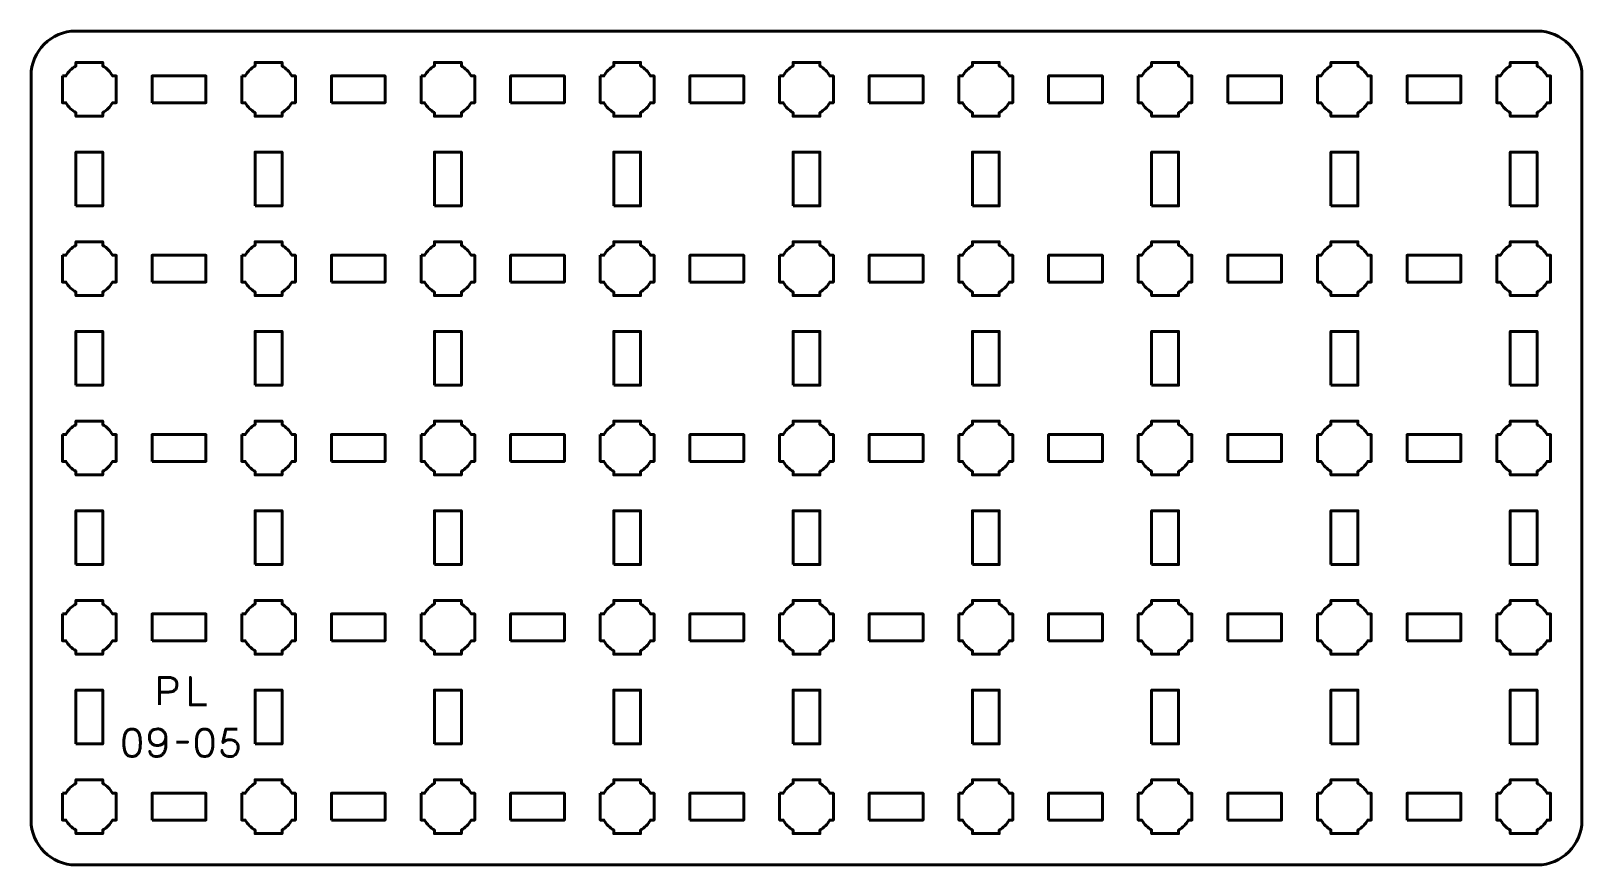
# Model space of a CAD drawing. Header units: centimetres. Extents: x -19.1 to -1.9, y -19.5 to -10.2.
import ezdxf

# ---------------------------------------------------------------- set-up
doc = ezdxf.new("R2010")
doc.units = ezdxf.units.CM
doc.header["$MEASUREMENT"] = 0
doc.layers.add('Layer 1', color=7, linetype='Continuous')

msp = doc.modelspace()

# ---------------------------------------------------------------- linework, layer by layer
at = {"layer": 'Layer 1', "color": 250, "lineweight": 53}
for points in [[(-17.8, -11), (-17.2, -11), (-17.2, -10.7), (-17.8, -10.7), (-17.8, -11)], [(-15.8, -11), (-15.2, -11), (-15.2, -10.7), (-15.8, -10.7), (-15.8, -11)], [(-13.8, -11), (-13.2, -11), (-13.2, -10.7), (-13.8, -10.7), (-13.8, -11)], [(-11.8, -11), (-11.2, -11), (-11.2, -10.7), (-11.8, -10.7), (-11.8, -11)], [(-9.8, -11), (-9.2, -11), (-9.2, -10.7), (-9.8, -10.7), (-9.8, -11)], [(-7.8, -11), (-7.2, -11), (-7.2, -10.7), (-7.8, -10.7), (-7.8, -11)], [(-5.8, -11), (-5.2, -11), (-5.2, -10.7), (-5.8, -10.7), (-5.8, -11)], [(-3.8, -11), (-3.2, -11), (-3.2, -10.7), (-3.8, -10.7), (-3.8, -11)], [(-18.65, -12.15), (-18.35, -12.15), (-18.35, -11.55), (-18.65, -11.55), (-18.65, -12.15)], [(-16.65, -12.15), (-16.35, -12.15), (-16.35, -11.55), (-16.65, -11.55), (-16.65, -12.15)], [(-14.65, -12.15), (-14.35, -12.15), (-14.35, -11.55), (-14.65, -11.55), (-14.65, -12.15)], [(-12.65, -12.15), (-12.35, -12.15), (-12.35, -11.55), (-12.65, -11.55), (-12.65, -12.15)], [(-10.65, -12.15), (-10.35, -12.15), (-10.35, -11.55), (-10.65, -11.55), (-10.65, -12.15)], [(-8.65, -12.15), (-8.35, -12.15), (-8.35, -11.55), (-8.65, -11.55), (-8.65, -12.15)], [(-6.65, -12.15), (-6.35, -12.15), (-6.35, -11.55), (-6.65, -11.55), (-6.65, -12.15)], [(-4.65, -12.15), (-4.35, -12.15), (-4.35, -11.55), (-4.65, -11.55), (-4.65, -12.15)], [(-2.65, -12.15), (-2.35, -12.15), (-2.35, -11.55), (-2.65, -11.55), (-2.65, -12.15)], [(-17.8, -13), (-17.2, -13), (-17.2, -12.7), (-17.8, -12.7), (-17.8, -13)], [(-15.8, -13), (-15.2, -13), (-15.2, -12.7), (-15.8, -12.7), (-15.8, -13)], [(-13.8, -13), (-13.2, -13), (-13.2, -12.7), (-13.8, -12.7), (-13.8, -13)], [(-11.8, -13), (-11.2, -13), (-11.2, -12.7), (-11.8, -12.7), (-11.8, -13)], [(-9.8, -13), (-9.2, -13), (-9.2, -12.7), (-9.8, -12.7), (-9.8, -13)], [(-7.8, -13), (-7.2, -13), (-7.2, -12.7), (-7.8, -12.7), (-7.8, -13)], [(-5.8, -13), (-5.2, -13), (-5.2, -12.7), (-5.8, -12.7), (-5.8, -13)], [(-3.8, -13), (-3.2, -13), (-3.2, -12.7), (-3.8, -12.7), (-3.8, -13)], [(-18.65, -14.15), (-18.35, -14.15), (-18.35, -13.55), (-18.65, -13.55), (-18.65, -14.15)], [(-16.65, -14.15), (-16.35, -14.15), (-16.35, -13.55), (-16.65, -13.55), (-16.65, -14.15)], [(-14.65, -14.15), (-14.35, -14.15), (-14.35, -13.55), (-14.65, -13.55), (-14.65, -14.15)], [(-12.65, -14.15), (-12.35, -14.15), (-12.35, -13.55), (-12.65, -13.55), (-12.65, -14.15)], [(-10.65, -14.15), (-10.35, -14.15), (-10.35, -13.55), (-10.65, -13.55), (-10.65, -14.15)], [(-8.65, -14.15), (-8.35, -14.15), (-8.35, -13.55), (-8.65, -13.55), (-8.65, -14.15)], [(-6.65, -14.15), (-6.35, -14.15), (-6.35, -13.55), (-6.65, -13.55), (-6.65, -14.15)], [(-4.65, -14.15), (-4.35, -14.15), (-4.35, -13.55), (-4.65, -13.55), (-4.65, -14.15)], [(-2.65, -14.15), (-2.35, -14.15), (-2.35, -13.55), (-2.65, -13.55), (-2.65, -14.15)], [(-17.8, -15), (-17.2, -15), (-17.2, -14.7), (-17.8, -14.7), (-17.8, -15)], [(-15.8, -15), (-15.2, -15), (-15.2, -14.7), (-15.8, -14.7), (-15.8, -15)], [(-13.8, -15), (-13.2, -15), (-13.2, -14.7), (-13.8, -14.7), (-13.8, -15)], [(-11.8, -15), (-11.2, -15), (-11.2, -14.7), (-11.8, -14.7), (-11.8, -15)], [(-9.8, -15), (-9.2, -15), (-9.2, -14.7), (-9.8, -14.7), (-9.8, -15)], [(-7.8, -15), (-7.2, -15), (-7.2, -14.7), (-7.8, -14.7), (-7.8, -15)], [(-5.8, -15), (-5.2, -15), (-5.2, -14.7), (-5.8, -14.7), (-5.8, -15)], [(-3.8, -15), (-3.2, -15), (-3.2, -14.7), (-3.8, -14.7), (-3.8, -15)], [(-18.65, -16.15), (-18.35, -16.15), (-18.35, -15.55), (-18.65, -15.55), (-18.65, -16.15)], [(-16.65, -16.15), (-16.35, -16.15), (-16.35, -15.55), (-16.65, -15.55), (-16.65, -16.15)], [(-14.65, -16.15), (-14.35, -16.15), (-14.35, -15.55), (-14.65, -15.55), (-14.65, -16.15)], [(-12.65, -16.15), (-12.35, -16.15), (-12.35, -15.55), (-12.65, -15.55), (-12.65, -16.15)], [(-10.65, -16.15), (-10.35, -16.15), (-10.35, -15.55), (-10.65, -15.55), (-10.65, -16.15)], [(-8.65, -16.15), (-8.35, -16.15), (-8.35, -15.55), (-8.65, -15.55), (-8.65, -16.15)], [(-6.65, -16.15), (-6.35, -16.15), (-6.35, -15.55), (-6.65, -15.55), (-6.65, -16.15)], [(-4.65, -16.15), (-4.35, -16.15), (-4.35, -15.55), (-4.65, -15.55), (-4.65, -16.15)], [(-2.65, -16.15), (-2.35, -16.15), (-2.35, -15.55), (-2.65, -15.55), (-2.65, -16.15)], [(-17.8, -17), (-17.2, -17), (-17.2, -16.7), (-17.8, -16.7), (-17.8, -17)], [(-15.8, -17), (-15.2, -17), (-15.2, -16.7), (-15.8, -16.7), (-15.8, -17)], [(-13.8, -17), (-13.2, -17), (-13.2, -16.7), (-13.8, -16.7), (-13.8, -17)], [(-11.8, -17), (-11.2, -17), (-11.2, -16.7), (-11.8, -16.7), (-11.8, -17)], [(-9.8, -17), (-9.2, -17), (-9.2, -16.7), (-9.8, -16.7), (-9.8, -17)], [(-7.8, -17), (-7.2, -17), (-7.2, -16.7), (-7.8, -16.7), (-7.8, -17)], [(-5.8, -17), (-5.2, -17), (-5.2, -16.7), (-5.8, -16.7), (-5.8, -17)], [(-3.8, -17), (-3.2, -17), (-3.2, -16.7), (-3.8, -16.7), (-3.8, -17)], [(-18.65, -18.15), (-18.35, -18.15), (-18.35, -17.55), (-18.65, -17.55), (-18.65, -18.15)], [(-16.65, -18.15), (-16.35, -18.15), (-16.35, -17.55), (-16.65, -17.55), (-16.65, -18.15)], [(-14.65, -18.15), (-14.35, -18.15), (-14.35, -17.55), (-14.65, -17.55), (-14.65, -18.15)], [(-12.65, -18.15), (-12.35, -18.15), (-12.35, -17.55), (-12.65, -17.55), (-12.65, -18.15)], [(-10.65, -18.15), (-10.35, -18.15), (-10.35, -17.55), (-10.65, -17.55), (-10.65, -18.15)], [(-8.65, -18.15), (-8.35, -18.15), (-8.35, -17.55), (-8.65, -17.55), (-8.65, -18.15)], [(-6.65, -18.15), (-6.35, -18.15), (-6.35, -17.55), (-6.65, -17.55), (-6.65, -18.15)], [(-4.65, -18.15), (-4.35, -18.15), (-4.35, -17.55), (-4.65, -17.55), (-4.65, -18.15)], [(-2.65, -18.15), (-2.35, -18.15), (-2.35, -17.55), (-2.65, -17.55), (-2.65, -18.15)], [(-17.8, -19), (-17.2, -19), (-17.2, -18.7), (-17.8, -18.7), (-17.8, -19)], [(-15.8, -19), (-15.2, -19), (-15.2, -18.7), (-15.8, -18.7), (-15.8, -19)], [(-13.8, -19), (-13.2, -19), (-13.2, -18.7), (-13.8, -18.7), (-13.8, -19)], [(-11.8, -19), (-11.2, -19), (-11.2, -18.7), (-11.8, -18.7), (-11.8, -19)], [(-9.8, -19), (-9.2, -19), (-9.2, -18.7), (-9.8, -18.7), (-9.8, -19)], [(-7.8, -19), (-7.2, -19), (-7.2, -18.7), (-7.8, -18.7), (-7.8, -19)], [(-5.8, -19), (-5.2, -19), (-5.2, -18.7), (-5.8, -18.7), (-5.8, -19)], [(-3.8, -19), (-3.2, -19), (-3.2, -18.7), (-3.8, -18.7), (-3.8, -19)]]:
    msp.add_lwpolyline(points, close=True, dxfattribs=at)
msp.add_open_spline([(-19.15, -19), (-19.15, -19), (-19.15, -10.7), (-19.15, -10.7), (-19.15, -10.7), (-19.15, -10.42391), (-18.92609, -10.2), (-18.65, -10.2), (-18.65, -10.2), (-18.65, -10.2), (-2.35, -10.2), (-2.35, -10.2), (-2.35, -10.2), (-2.07391, -10.2), (-1.85, -10.42391), (-1.85, -10.7), (-1.85, -10.7), (-1.85, -10.7), (-1.85, -19), (-1.85, -19), (-1.85, -19), (-1.85, -19.27609), (-2.07391, -19.5), (-2.35, -19.5), (-2.35, -19.5), (-2.35, -19.5), (-18.65, -19.5), (-18.65, -19.5), (-18.65, -19.5), (-18.92609, -19.5), (-19.15, -19.27609), (-19.15, -19)], degree=3, knots=[0, 0, 0, 0, 0.125, 0.125, 0.125, 0.125, 0.25, 0.25, 0.25, 0.25, 0.375, 0.375, 0.375, 0.375, 0.5, 0.5, 0.5, 0.5, 0.625, 0.625, 0.625, 0.625, 0.75, 0.75, 0.75, 0.75, 0.875, 0.875, 0.875, 0.875, 1, 1, 1, 1], dxfattribs=at)
at = {"layer": 'Layer 1', "lineweight": 53}
for points in [[(-18.8, -10.7), (-18.8, -10.7), (-18.75985, -10.7), (-18.75985, -10.7), (-18.75985, -10.7), (-18.7335, -10.65447), (-18.69553, -10.6165), (-18.65, -10.59015), (-18.65, -10.59015), (-18.65, -10.59015), (-18.65, -10.55), (-18.65, -10.55), (-18.65, -10.55), (-18.65, -10.55), (-18.5, -10.55), (-18.5, -10.55), (-18.5, -10.55), (-18.5, -10.55), (-18.35, -10.55), (-18.35, -10.55), (-18.35, -10.55), (-18.35, -10.55), (-18.35, -10.59015), (-18.35, -10.59015), (-18.35, -10.59015), (-18.30447, -10.6165), (-18.2665, -10.65447), (-18.24015, -10.7), (-18.24015, -10.7), (-18.24015, -10.7), (-18.2, -10.7), (-18.2, -10.7), (-18.2, -10.7), (-18.2, -10.7), (-18.2, -10.85), (-18.2, -10.85), (-18.2, -10.85), (-18.2, -10.85), (-18.2, -11), (-18.2, -11), (-18.2, -11), (-18.2, -11), (-18.24015, -11), (-18.24015, -11), (-18.24015, -11), (-18.2665, -11.04553), (-18.30447, -11.0835), (-18.35, -11.10985), (-18.35, -11.10985), (-18.35, -11.10985), (-18.35, -11.15), (-18.35, -11.15), (-18.35, -11.15), (-18.35, -11.15), (-18.5, -11.15), (-18.5, -11.15), (-18.5, -11.15), (-18.5, -11.15), (-18.65, -11.15), (-18.65, -11.15), (-18.65, -11.15), (-18.65, -11.15), (-18.65, -11.10985), (-18.65, -11.10985), (-18.65, -11.10985), (-18.69553, -11.0835), (-18.7335, -11.04553), (-18.75985, -11), (-18.75985, -11), (-18.75985, -11), (-18.8, -11), (-18.8, -11), (-18.8, -11), (-18.8, -11), (-18.8, -10.85), (-18.8, -10.85), (-18.8, -10.85), (-18.8, -10.85), (-18.8, -10.7), (-18.8, -10.7)], [(-16.8, -10.7), (-16.8, -10.7), (-16.75985, -10.7), (-16.75985, -10.7), (-16.75985, -10.7), (-16.7335, -10.65447), (-16.69553, -10.6165), (-16.65, -10.59015), (-16.65, -10.59015), (-16.65, -10.59015), (-16.65, -10.55), (-16.65, -10.55), (-16.65, -10.55), (-16.65, -10.55), (-16.5, -10.55), (-16.5, -10.55), (-16.5, -10.55), (-16.5, -10.55), (-16.35, -10.55), (-16.35, -10.55), (-16.35, -10.55), (-16.35, -10.55), (-16.35, -10.59015), (-16.35, -10.59015), (-16.35, -10.59015), (-16.30447, -10.6165), (-16.2665, -10.65447), (-16.24015, -10.7), (-16.24015, -10.7), (-16.24015, -10.7), (-16.2, -10.7), (-16.2, -10.7), (-16.2, -10.7), (-16.2, -10.7), (-16.2, -10.85), (-16.2, -10.85), (-16.2, -10.85), (-16.2, -10.85), (-16.2, -11), (-16.2, -11), (-16.2, -11), (-16.2, -11), (-16.24015, -11), (-16.24015, -11), (-16.24015, -11), (-16.2665, -11.04553), (-16.30447, -11.0835), (-16.35, -11.10985), (-16.35, -11.10985), (-16.35, -11.10985), (-16.35, -11.15), (-16.35, -11.15), (-16.35, -11.15), (-16.35, -11.15), (-16.5, -11.15), (-16.5, -11.15), (-16.5, -11.15), (-16.5, -11.15), (-16.65, -11.15), (-16.65, -11.15), (-16.65, -11.15), (-16.65, -11.15), (-16.65, -11.10985), (-16.65, -11.10985), (-16.65, -11.10985), (-16.69553, -11.0835), (-16.7335, -11.04553), (-16.75985, -11), (-16.75985, -11), (-16.75985, -11), (-16.8, -11), (-16.8, -11), (-16.8, -11), (-16.8, -11), (-16.8, -10.85), (-16.8, -10.85), (-16.8, -10.85), (-16.8, -10.85), (-16.8, -10.7), (-16.8, -10.7)], [(-14.8, -10.7), (-14.8, -10.7), (-14.75985, -10.7), (-14.75985, -10.7), (-14.75985, -10.7), (-14.7335, -10.65447), (-14.69553, -10.6165), (-14.65, -10.59015), (-14.65, -10.59015), (-14.65, -10.59015), (-14.65, -10.55), (-14.65, -10.55), (-14.65, -10.55), (-14.65, -10.55), (-14.5, -10.55), (-14.5, -10.55), (-14.5, -10.55), (-14.5, -10.55), (-14.35, -10.55), (-14.35, -10.55), (-14.35, -10.55), (-14.35, -10.55), (-14.35, -10.59015), (-14.35, -10.59015), (-14.35, -10.59015), (-14.30447, -10.6165), (-14.2665, -10.65447), (-14.24015, -10.7), (-14.24015, -10.7), (-14.24015, -10.7), (-14.2, -10.7), (-14.2, -10.7), (-14.2, -10.7), (-14.2, -10.7), (-14.2, -10.85), (-14.2, -10.85), (-14.2, -10.85), (-14.2, -10.85), (-14.2, -11), (-14.2, -11), (-14.2, -11), (-14.2, -11), (-14.24015, -11), (-14.24015, -11), (-14.24015, -11), (-14.2665, -11.04553), (-14.30447, -11.0835), (-14.35, -11.10985), (-14.35, -11.10985), (-14.35, -11.10985), (-14.35, -11.15), (-14.35, -11.15), (-14.35, -11.15), (-14.35, -11.15), (-14.5, -11.15), (-14.5, -11.15), (-14.5, -11.15), (-14.5, -11.15), (-14.65, -11.15), (-14.65, -11.15), (-14.65, -11.15), (-14.65, -11.15), (-14.65, -11.10985), (-14.65, -11.10985), (-14.65, -11.10985), (-14.69553, -11.0835), (-14.7335, -11.04553), (-14.75985, -11), (-14.75985, -11), (-14.75985, -11), (-14.8, -11), (-14.8, -11), (-14.8, -11), (-14.8, -11), (-14.8, -10.85), (-14.8, -10.85), (-14.8, -10.85), (-14.8, -10.85), (-14.8, -10.7), (-14.8, -10.7)], [(-12.8, -10.7), (-12.8, -10.7), (-12.75985, -10.7), (-12.75985, -10.7), (-12.75985, -10.7), (-12.7335, -10.65447), (-12.69553, -10.6165), (-12.65, -10.59015), (-12.65, -10.59015), (-12.65, -10.59015), (-12.65, -10.55), (-12.65, -10.55), (-12.65, -10.55), (-12.65, -10.55), (-12.5, -10.55), (-12.5, -10.55), (-12.5, -10.55), (-12.5, -10.55), (-12.35, -10.55), (-12.35, -10.55), (-12.35, -10.55), (-12.35, -10.55), (-12.35, -10.59015), (-12.35, -10.59015), (-12.35, -10.59015), (-12.30447, -10.6165), (-12.2665, -10.65447), (-12.24015, -10.7), (-12.24015, -10.7), (-12.24015, -10.7), (-12.2, -10.7), (-12.2, -10.7), (-12.2, -10.7), (-12.2, -10.7), (-12.2, -10.85), (-12.2, -10.85), (-12.2, -10.85), (-12.2, -10.85), (-12.2, -11), (-12.2, -11), (-12.2, -11), (-12.2, -11), (-12.24015, -11), (-12.24015, -11), (-12.24015, -11), (-12.2665, -11.04553), (-12.30447, -11.0835), (-12.35, -11.10985), (-12.35, -11.10985), (-12.35, -11.10985), (-12.35, -11.15), (-12.35, -11.15), (-12.35, -11.15), (-12.35, -11.15), (-12.5, -11.15), (-12.5, -11.15), (-12.5, -11.15), (-12.5, -11.15), (-12.65, -11.15), (-12.65, -11.15), (-12.65, -11.15), (-12.65, -11.15), (-12.65, -11.10985), (-12.65, -11.10985), (-12.65, -11.10985), (-12.69553, -11.0835), (-12.7335, -11.04553), (-12.75985, -11), (-12.75985, -11), (-12.75985, -11), (-12.8, -11), (-12.8, -11), (-12.8, -11), (-12.8, -11), (-12.8, -10.85), (-12.8, -10.85), (-12.8, -10.85), (-12.8, -10.85), (-12.8, -10.7), (-12.8, -10.7)], [(-10.8, -10.7), (-10.8, -10.7), (-10.75985, -10.7), (-10.75985, -10.7), (-10.75985, -10.7), (-10.7335, -10.65447), (-10.69553, -10.6165), (-10.65, -10.59015), (-10.65, -10.59015), (-10.65, -10.59015), (-10.65, -10.55), (-10.65, -10.55), (-10.65, -10.55), (-10.65, -10.55), (-10.5, -10.55), (-10.5, -10.55), (-10.5, -10.55), (-10.5, -10.55), (-10.35, -10.55), (-10.35, -10.55), (-10.35, -10.55), (-10.35, -10.55), (-10.35, -10.59015), (-10.35, -10.59015), (-10.35, -10.59015), (-10.30447, -10.6165), (-10.2665, -10.65447), (-10.24015, -10.7), (-10.24015, -10.7), (-10.24015, -10.7), (-10.2, -10.7), (-10.2, -10.7), (-10.2, -10.7), (-10.2, -10.7), (-10.2, -10.85), (-10.2, -10.85), (-10.2, -10.85), (-10.2, -10.85), (-10.2, -11), (-10.2, -11), (-10.2, -11), (-10.2, -11), (-10.24015, -11), (-10.24015, -11), (-10.24015, -11), (-10.2665, -11.04553), (-10.30447, -11.0835), (-10.35, -11.10985), (-10.35, -11.10985), (-10.35, -11.10985), (-10.35, -11.15), (-10.35, -11.15), (-10.35, -11.15), (-10.35, -11.15), (-10.5, -11.15), (-10.5, -11.15), (-10.5, -11.15), (-10.5, -11.15), (-10.65, -11.15), (-10.65, -11.15), (-10.65, -11.15), (-10.65, -11.15), (-10.65, -11.10985), (-10.65, -11.10985), (-10.65, -11.10985), (-10.69553, -11.0835), (-10.7335, -11.04553), (-10.75985, -11), (-10.75985, -11), (-10.75985, -11), (-10.8, -11), (-10.8, -11), (-10.8, -11), (-10.8, -11), (-10.8, -10.85), (-10.8, -10.85), (-10.8, -10.85), (-10.8, -10.85), (-10.8, -10.7), (-10.8, -10.7)], [(-8.8, -10.7), (-8.8, -10.7), (-8.75985, -10.7), (-8.75985, -10.7), (-8.75985, -10.7), (-8.7335, -10.65447), (-8.69553, -10.6165), (-8.65, -10.59015), (-8.65, -10.59015), (-8.65, -10.59015), (-8.65, -10.55), (-8.65, -10.55), (-8.65, -10.55), (-8.65, -10.55), (-8.5, -10.55), (-8.5, -10.55), (-8.5, -10.55), (-8.5, -10.55), (-8.35, -10.55), (-8.35, -10.55), (-8.35, -10.55), (-8.35, -10.55), (-8.35, -10.59015), (-8.35, -10.59015), (-8.35, -10.59015), (-8.30447, -10.6165), (-8.2665, -10.65447), (-8.24015, -10.7), (-8.24015, -10.7), (-8.24015, -10.7), (-8.2, -10.7), (-8.2, -10.7), (-8.2, -10.7), (-8.2, -10.7), (-8.2, -10.85), (-8.2, -10.85), (-8.2, -10.85), (-8.2, -10.85), (-8.2, -11), (-8.2, -11), (-8.2, -11), (-8.2, -11), (-8.24015, -11), (-8.24015, -11), (-8.24015, -11), (-8.2665, -11.04553), (-8.30447, -11.0835), (-8.35, -11.10985), (-8.35, -11.10985), (-8.35, -11.10985), (-8.35, -11.15), (-8.35, -11.15), (-8.35, -11.15), (-8.35, -11.15), (-8.5, -11.15), (-8.5, -11.15), (-8.5, -11.15), (-8.5, -11.15), (-8.65, -11.15), (-8.65, -11.15), (-8.65, -11.15), (-8.65, -11.15), (-8.65, -11.10985), (-8.65, -11.10985), (-8.65, -11.10985), (-8.69553, -11.0835), (-8.7335, -11.04553), (-8.75985, -11), (-8.75985, -11), (-8.75985, -11), (-8.8, -11), (-8.8, -11), (-8.8, -11), (-8.8, -11), (-8.8, -10.85), (-8.8, -10.85), (-8.8, -10.85), (-8.8, -10.85), (-8.8, -10.7), (-8.8, -10.7)], [(-6.8, -10.7), (-6.8, -10.7), (-6.75985, -10.7), (-6.75985, -10.7), (-6.75985, -10.7), (-6.7335, -10.65447), (-6.69553, -10.6165), (-6.65, -10.59015), (-6.65, -10.59015), (-6.65, -10.59015), (-6.65, -10.55), (-6.65, -10.55), (-6.65, -10.55), (-6.65, -10.55), (-6.5, -10.55), (-6.5, -10.55), (-6.5, -10.55), (-6.5, -10.55), (-6.35, -10.55), (-6.35, -10.55), (-6.35, -10.55), (-6.35, -10.55), (-6.35, -10.59015), (-6.35, -10.59015), (-6.35, -10.59015), (-6.30447, -10.6165), (-6.2665, -10.65447), (-6.24015, -10.7), (-6.24015, -10.7), (-6.24015, -10.7), (-6.2, -10.7), (-6.2, -10.7), (-6.2, -10.7), (-6.2, -10.7), (-6.2, -10.85), (-6.2, -10.85), (-6.2, -10.85), (-6.2, -10.85), (-6.2, -11), (-6.2, -11), (-6.2, -11), (-6.2, -11), (-6.24015, -11), (-6.24015, -11), (-6.24015, -11), (-6.2665, -11.04553), (-6.30447, -11.0835), (-6.35, -11.10985), (-6.35, -11.10985), (-6.35, -11.10985), (-6.35, -11.15), (-6.35, -11.15), (-6.35, -11.15), (-6.35, -11.15), (-6.5, -11.15), (-6.5, -11.15), (-6.5, -11.15), (-6.5, -11.15), (-6.65, -11.15), (-6.65, -11.15), (-6.65, -11.15), (-6.65, -11.15), (-6.65, -11.10985), (-6.65, -11.10985), (-6.65, -11.10985), (-6.69553, -11.0835), (-6.7335, -11.04553), (-6.75985, -11), (-6.75985, -11), (-6.75985, -11), (-6.8, -11), (-6.8, -11), (-6.8, -11), (-6.8, -11), (-6.8, -10.85), (-6.8, -10.85), (-6.8, -10.85), (-6.8, -10.85), (-6.8, -10.7), (-6.8, -10.7)], [(-4.8, -10.7), (-4.8, -10.7), (-4.75985, -10.7), (-4.75985, -10.7), (-4.75985, -10.7), (-4.7335, -10.65447), (-4.69553, -10.6165), (-4.65, -10.59015), (-4.65, -10.59015), (-4.65, -10.59015), (-4.65, -10.55), (-4.65, -10.55), (-4.65, -10.55), (-4.65, -10.55), (-4.5, -10.55), (-4.5, -10.55), (-4.5, -10.55), (-4.5, -10.55), (-4.35, -10.55), (-4.35, -10.55), (-4.35, -10.55), (-4.35, -10.55), (-4.35, -10.59015), (-4.35, -10.59015), (-4.35, -10.59015), (-4.30447, -10.6165), (-4.2665, -10.65447), (-4.24015, -10.7), (-4.24015, -10.7), (-4.24015, -10.7), (-4.2, -10.7), (-4.2, -10.7), (-4.2, -10.7), (-4.2, -10.7), (-4.2, -10.85), (-4.2, -10.85), (-4.2, -10.85), (-4.2, -10.85), (-4.2, -11), (-4.2, -11), (-4.2, -11), (-4.2, -11), (-4.24015, -11), (-4.24015, -11), (-4.24015, -11), (-4.2665, -11.04553), (-4.30447, -11.0835), (-4.35, -11.10985), (-4.35, -11.10985), (-4.35, -11.10985), (-4.35, -11.15), (-4.35, -11.15), (-4.35, -11.15), (-4.35, -11.15), (-4.5, -11.15), (-4.5, -11.15), (-4.5, -11.15), (-4.5, -11.15), (-4.65, -11.15), (-4.65, -11.15), (-4.65, -11.15), (-4.65, -11.15), (-4.65, -11.10985), (-4.65, -11.10985), (-4.65, -11.10985), (-4.69553, -11.0835), (-4.7335, -11.04553), (-4.75985, -11), (-4.75985, -11), (-4.75985, -11), (-4.8, -11), (-4.8, -11), (-4.8, -11), (-4.8, -11), (-4.8, -10.85), (-4.8, -10.85), (-4.8, -10.85), (-4.8, -10.85), (-4.8, -10.7), (-4.8, -10.7)], [(-2.8, -10.7), (-2.8, -10.7), (-2.75985, -10.7), (-2.75985, -10.7), (-2.75985, -10.7), (-2.7335, -10.65447), (-2.69553, -10.6165), (-2.65, -10.59015), (-2.65, -10.59015), (-2.65, -10.59015), (-2.65, -10.55), (-2.65, -10.55), (-2.65, -10.55), (-2.65, -10.55), (-2.5, -10.55), (-2.5, -10.55), (-2.5, -10.55), (-2.5, -10.55), (-2.35, -10.55), (-2.35, -10.55), (-2.35, -10.55), (-2.35, -10.55), (-2.35, -10.59015), (-2.35, -10.59015), (-2.35, -10.59015), (-2.30447, -10.6165), (-2.2665, -10.65447), (-2.24015, -10.7), (-2.24015, -10.7), (-2.24015, -10.7), (-2.2, -10.7), (-2.2, -10.7), (-2.2, -10.7), (-2.2, -10.7), (-2.2, -10.85), (-2.2, -10.85), (-2.2, -10.85), (-2.2, -10.85), (-2.2, -11), (-2.2, -11), (-2.2, -11), (-2.2, -11), (-2.24015, -11), (-2.24015, -11), (-2.24015, -11), (-2.2665, -11.04553), (-2.30447, -11.0835), (-2.35, -11.10985), (-2.35, -11.10985), (-2.35, -11.10985), (-2.35, -11.15), (-2.35, -11.15), (-2.35, -11.15), (-2.35, -11.15), (-2.5, -11.15), (-2.5, -11.15), (-2.5, -11.15), (-2.5, -11.15), (-2.65, -11.15), (-2.65, -11.15), (-2.65, -11.15), (-2.65, -11.15), (-2.65, -11.10985), (-2.65, -11.10985), (-2.65, -11.10985), (-2.69553, -11.0835), (-2.7335, -11.04553), (-2.75985, -11), (-2.75985, -11), (-2.75985, -11), (-2.8, -11), (-2.8, -11), (-2.8, -11), (-2.8, -11), (-2.8, -10.85), (-2.8, -10.85), (-2.8, -10.85), (-2.8, -10.85), (-2.8, -10.7), (-2.8, -10.7)], [(-18.8, -12.7), (-18.8, -12.7), (-18.75985, -12.7), (-18.75985, -12.7), (-18.75985, -12.7), (-18.7335, -12.65447), (-18.69553, -12.6165), (-18.65, -12.59015), (-18.65, -12.59015), (-18.65, -12.59015), (-18.65, -12.55), (-18.65, -12.55), (-18.65, -12.55), (-18.65, -12.55), (-18.5, -12.55), (-18.5, -12.55), (-18.5, -12.55), (-18.5, -12.55), (-18.35, -12.55), (-18.35, -12.55), (-18.35, -12.55), (-18.35, -12.55), (-18.35, -12.59015), (-18.35, -12.59015), (-18.35, -12.59015), (-18.30447, -12.6165), (-18.2665, -12.65447), (-18.24015, -12.7), (-18.24015, -12.7), (-18.24015, -12.7), (-18.2, -12.7), (-18.2, -12.7), (-18.2, -12.7), (-18.2, -12.7), (-18.2, -12.85), (-18.2, -12.85), (-18.2, -12.85), (-18.2, -12.85), (-18.2, -13), (-18.2, -13), (-18.2, -13), (-18.2, -13), (-18.24015, -13), (-18.24015, -13), (-18.24015, -13), (-18.2665, -13.04553), (-18.30447, -13.0835), (-18.35, -13.10985), (-18.35, -13.10985), (-18.35, -13.10985), (-18.35, -13.15), (-18.35, -13.15), (-18.35, -13.15), (-18.35, -13.15), (-18.5, -13.15), (-18.5, -13.15), (-18.5, -13.15), (-18.5, -13.15), (-18.65, -13.15), (-18.65, -13.15), (-18.65, -13.15), (-18.65, -13.15), (-18.65, -13.10985), (-18.65, -13.10985), (-18.65, -13.10985), (-18.69553, -13.0835), (-18.7335, -13.04553), (-18.75985, -13), (-18.75985, -13), (-18.75985, -13), (-18.8, -13), (-18.8, -13), (-18.8, -13), (-18.8, -13), (-18.8, -12.85), (-18.8, -12.85), (-18.8, -12.85), (-18.8, -12.85), (-18.8, -12.7), (-18.8, -12.7)], [(-16.8, -12.7), (-16.8, -12.7), (-16.75985, -12.7), (-16.75985, -12.7), (-16.75985, -12.7), (-16.7335, -12.65447), (-16.69553, -12.6165), (-16.65, -12.59015), (-16.65, -12.59015), (-16.65, -12.59015), (-16.65, -12.55), (-16.65, -12.55), (-16.65, -12.55), (-16.65, -12.55), (-16.5, -12.55), (-16.5, -12.55), (-16.5, -12.55), (-16.5, -12.55), (-16.35, -12.55), (-16.35, -12.55), (-16.35, -12.55), (-16.35, -12.55), (-16.35, -12.59015), (-16.35, -12.59015), (-16.35, -12.59015), (-16.30447, -12.6165), (-16.2665, -12.65447), (-16.24015, -12.7), (-16.24015, -12.7), (-16.24015, -12.7), (-16.2, -12.7), (-16.2, -12.7), (-16.2, -12.7), (-16.2, -12.7), (-16.2, -12.85), (-16.2, -12.85), (-16.2, -12.85), (-16.2, -12.85), (-16.2, -13), (-16.2, -13), (-16.2, -13), (-16.2, -13), (-16.24015, -13), (-16.24015, -13), (-16.24015, -13), (-16.2665, -13.04553), (-16.30447, -13.0835), (-16.35, -13.10985), (-16.35, -13.10985), (-16.35, -13.10985), (-16.35, -13.15), (-16.35, -13.15), (-16.35, -13.15), (-16.35, -13.15), (-16.5, -13.15), (-16.5, -13.15), (-16.5, -13.15), (-16.5, -13.15), (-16.65, -13.15), (-16.65, -13.15), (-16.65, -13.15), (-16.65, -13.15), (-16.65, -13.10985), (-16.65, -13.10985), (-16.65, -13.10985), (-16.69553, -13.0835), (-16.7335, -13.04553), (-16.75985, -13), (-16.75985, -13), (-16.75985, -13), (-16.8, -13), (-16.8, -13), (-16.8, -13), (-16.8, -13), (-16.8, -12.85), (-16.8, -12.85), (-16.8, -12.85), (-16.8, -12.85), (-16.8, -12.7), (-16.8, -12.7)], [(-14.8, -12.7), (-14.8, -12.7), (-14.75985, -12.7), (-14.75985, -12.7), (-14.75985, -12.7), (-14.7335, -12.65447), (-14.69553, -12.6165), (-14.65, -12.59015), (-14.65, -12.59015), (-14.65, -12.59015), (-14.65, -12.55), (-14.65, -12.55), (-14.65, -12.55), (-14.65, -12.55), (-14.5, -12.55), (-14.5, -12.55), (-14.5, -12.55), (-14.5, -12.55), (-14.35, -12.55), (-14.35, -12.55), (-14.35, -12.55), (-14.35, -12.55), (-14.35, -12.59015), (-14.35, -12.59015), (-14.35, -12.59015), (-14.30447, -12.6165), (-14.2665, -12.65447), (-14.24015, -12.7), (-14.24015, -12.7), (-14.24015, -12.7), (-14.2, -12.7), (-14.2, -12.7), (-14.2, -12.7), (-14.2, -12.7), (-14.2, -12.85), (-14.2, -12.85), (-14.2, -12.85), (-14.2, -12.85), (-14.2, -13), (-14.2, -13), (-14.2, -13), (-14.2, -13), (-14.24015, -13), (-14.24015, -13), (-14.24015, -13), (-14.2665, -13.04553), (-14.30447, -13.0835), (-14.35, -13.10985), (-14.35, -13.10985), (-14.35, -13.10985), (-14.35, -13.15), (-14.35, -13.15), (-14.35, -13.15), (-14.35, -13.15), (-14.5, -13.15), (-14.5, -13.15), (-14.5, -13.15), (-14.5, -13.15), (-14.65, -13.15), (-14.65, -13.15), (-14.65, -13.15), (-14.65, -13.15), (-14.65, -13.10985), (-14.65, -13.10985), (-14.65, -13.10985), (-14.69553, -13.0835), (-14.7335, -13.04553), (-14.75985, -13), (-14.75985, -13), (-14.75985, -13), (-14.8, -13), (-14.8, -13), (-14.8, -13), (-14.8, -13), (-14.8, -12.85), (-14.8, -12.85), (-14.8, -12.85), (-14.8, -12.85), (-14.8, -12.7), (-14.8, -12.7)], [(-12.8, -12.7), (-12.8, -12.7), (-12.75985, -12.7), (-12.75985, -12.7), (-12.75985, -12.7), (-12.7335, -12.65447), (-12.69553, -12.6165), (-12.65, -12.59015), (-12.65, -12.59015), (-12.65, -12.59015), (-12.65, -12.55), (-12.65, -12.55), (-12.65, -12.55), (-12.65, -12.55), (-12.5, -12.55), (-12.5, -12.55), (-12.5, -12.55), (-12.5, -12.55), (-12.35, -12.55), (-12.35, -12.55), (-12.35, -12.55), (-12.35, -12.55), (-12.35, -12.59015), (-12.35, -12.59015), (-12.35, -12.59015), (-12.30447, -12.6165), (-12.2665, -12.65447), (-12.24015, -12.7), (-12.24015, -12.7), (-12.24015, -12.7), (-12.2, -12.7), (-12.2, -12.7), (-12.2, -12.7), (-12.2, -12.7), (-12.2, -12.85), (-12.2, -12.85), (-12.2, -12.85), (-12.2, -12.85), (-12.2, -13), (-12.2, -13), (-12.2, -13), (-12.2, -13), (-12.24015, -13), (-12.24015, -13), (-12.24015, -13), (-12.2665, -13.04553), (-12.30447, -13.0835), (-12.35, -13.10985), (-12.35, -13.10985), (-12.35, -13.10985), (-12.35, -13.15), (-12.35, -13.15), (-12.35, -13.15), (-12.35, -13.15), (-12.5, -13.15), (-12.5, -13.15), (-12.5, -13.15), (-12.5, -13.15), (-12.65, -13.15), (-12.65, -13.15), (-12.65, -13.15), (-12.65, -13.15), (-12.65, -13.10985), (-12.65, -13.10985), (-12.65, -13.10985), (-12.69553, -13.0835), (-12.7335, -13.04553), (-12.75985, -13), (-12.75985, -13), (-12.75985, -13), (-12.8, -13), (-12.8, -13), (-12.8, -13), (-12.8, -13), (-12.8, -12.85), (-12.8, -12.85), (-12.8, -12.85), (-12.8, -12.85), (-12.8, -12.7), (-12.8, -12.7)], [(-10.8, -12.7), (-10.8, -12.7), (-10.75985, -12.7), (-10.75985, -12.7), (-10.75985, -12.7), (-10.7335, -12.65447), (-10.69553, -12.6165), (-10.65, -12.59015), (-10.65, -12.59015), (-10.65, -12.59015), (-10.65, -12.55), (-10.65, -12.55), (-10.65, -12.55), (-10.65, -12.55), (-10.5, -12.55), (-10.5, -12.55), (-10.5, -12.55), (-10.5, -12.55), (-10.35, -12.55), (-10.35, -12.55), (-10.35, -12.55), (-10.35, -12.55), (-10.35, -12.59015), (-10.35, -12.59015), (-10.35, -12.59015), (-10.30447, -12.6165), (-10.2665, -12.65447), (-10.24015, -12.7), (-10.24015, -12.7), (-10.24015, -12.7), (-10.2, -12.7), (-10.2, -12.7), (-10.2, -12.7), (-10.2, -12.7), (-10.2, -12.85), (-10.2, -12.85), (-10.2, -12.85), (-10.2, -12.85), (-10.2, -13), (-10.2, -13), (-10.2, -13), (-10.2, -13), (-10.24015, -13), (-10.24015, -13), (-10.24015, -13), (-10.2665, -13.04553), (-10.30447, -13.0835), (-10.35, -13.10985), (-10.35, -13.10985), (-10.35, -13.10985), (-10.35, -13.15), (-10.35, -13.15), (-10.35, -13.15), (-10.35, -13.15), (-10.5, -13.15), (-10.5, -13.15), (-10.5, -13.15), (-10.5, -13.15), (-10.65, -13.15), (-10.65, -13.15), (-10.65, -13.15), (-10.65, -13.15), (-10.65, -13.10985), (-10.65, -13.10985), (-10.65, -13.10985), (-10.69553, -13.0835), (-10.7335, -13.04553), (-10.75985, -13), (-10.75985, -13), (-10.75985, -13), (-10.8, -13), (-10.8, -13), (-10.8, -13), (-10.8, -13), (-10.8, -12.85), (-10.8, -12.85), (-10.8, -12.85), (-10.8, -12.85), (-10.8, -12.7), (-10.8, -12.7)], [(-8.8, -12.7), (-8.8, -12.7), (-8.75985, -12.7), (-8.75985, -12.7), (-8.75985, -12.7), (-8.7335, -12.65447), (-8.69553, -12.6165), (-8.65, -12.59015), (-8.65, -12.59015), (-8.65, -12.59015), (-8.65, -12.55), (-8.65, -12.55), (-8.65, -12.55), (-8.65, -12.55), (-8.5, -12.55), (-8.5, -12.55), (-8.5, -12.55), (-8.5, -12.55), (-8.35, -12.55), (-8.35, -12.55), (-8.35, -12.55), (-8.35, -12.55), (-8.35, -12.59015), (-8.35, -12.59015), (-8.35, -12.59015), (-8.30447, -12.6165), (-8.2665, -12.65447), (-8.24015, -12.7), (-8.24015, -12.7), (-8.24015, -12.7), (-8.2, -12.7), (-8.2, -12.7), (-8.2, -12.7), (-8.2, -12.7), (-8.2, -12.85), (-8.2, -12.85), (-8.2, -12.85), (-8.2, -12.85), (-8.2, -13), (-8.2, -13), (-8.2, -13), (-8.2, -13), (-8.24015, -13), (-8.24015, -13), (-8.24015, -13), (-8.2665, -13.04553), (-8.30447, -13.0835), (-8.35, -13.10985), (-8.35, -13.10985), (-8.35, -13.10985), (-8.35, -13.15), (-8.35, -13.15), (-8.35, -13.15), (-8.35, -13.15), (-8.5, -13.15), (-8.5, -13.15), (-8.5, -13.15), (-8.5, -13.15), (-8.65, -13.15), (-8.65, -13.15), (-8.65, -13.15), (-8.65, -13.15), (-8.65, -13.10985), (-8.65, -13.10985), (-8.65, -13.10985), (-8.69553, -13.0835), (-8.7335, -13.04553), (-8.75985, -13), (-8.75985, -13), (-8.75985, -13), (-8.8, -13), (-8.8, -13), (-8.8, -13), (-8.8, -13), (-8.8, -12.85), (-8.8, -12.85), (-8.8, -12.85), (-8.8, -12.85), (-8.8, -12.7), (-8.8, -12.7)], [(-6.8, -12.7), (-6.8, -12.7), (-6.75985, -12.7), (-6.75985, -12.7), (-6.75985, -12.7), (-6.7335, -12.65447), (-6.69553, -12.6165), (-6.65, -12.59015), (-6.65, -12.59015), (-6.65, -12.59015), (-6.65, -12.55), (-6.65, -12.55), (-6.65, -12.55), (-6.65, -12.55), (-6.5, -12.55), (-6.5, -12.55), (-6.5, -12.55), (-6.5, -12.55), (-6.35, -12.55), (-6.35, -12.55), (-6.35, -12.55), (-6.35, -12.55), (-6.35, -12.59015), (-6.35, -12.59015), (-6.35, -12.59015), (-6.30447, -12.6165), (-6.2665, -12.65447), (-6.24015, -12.7), (-6.24015, -12.7), (-6.24015, -12.7), (-6.2, -12.7), (-6.2, -12.7), (-6.2, -12.7), (-6.2, -12.7), (-6.2, -12.85), (-6.2, -12.85), (-6.2, -12.85), (-6.2, -12.85), (-6.2, -13), (-6.2, -13), (-6.2, -13), (-6.2, -13), (-6.24015, -13), (-6.24015, -13), (-6.24015, -13), (-6.2665, -13.04553), (-6.30447, -13.0835), (-6.35, -13.10985), (-6.35, -13.10985), (-6.35, -13.10985), (-6.35, -13.15), (-6.35, -13.15), (-6.35, -13.15), (-6.35, -13.15), (-6.5, -13.15), (-6.5, -13.15), (-6.5, -13.15), (-6.5, -13.15), (-6.65, -13.15), (-6.65, -13.15), (-6.65, -13.15), (-6.65, -13.15), (-6.65, -13.10985), (-6.65, -13.10985), (-6.65, -13.10985), (-6.69553, -13.0835), (-6.7335, -13.04553), (-6.75985, -13), (-6.75985, -13), (-6.75985, -13), (-6.8, -13), (-6.8, -13), (-6.8, -13), (-6.8, -13), (-6.8, -12.85), (-6.8, -12.85), (-6.8, -12.85), (-6.8, -12.85), (-6.8, -12.7), (-6.8, -12.7)], [(-4.8, -12.7), (-4.8, -12.7), (-4.75985, -12.7), (-4.75985, -12.7), (-4.75985, -12.7), (-4.7335, -12.65447), (-4.69553, -12.6165), (-4.65, -12.59015), (-4.65, -12.59015), (-4.65, -12.59015), (-4.65, -12.55), (-4.65, -12.55), (-4.65, -12.55), (-4.65, -12.55), (-4.5, -12.55), (-4.5, -12.55), (-4.5, -12.55), (-4.5, -12.55), (-4.35, -12.55), (-4.35, -12.55), (-4.35, -12.55), (-4.35, -12.55), (-4.35, -12.59015), (-4.35, -12.59015), (-4.35, -12.59015), (-4.30447, -12.6165), (-4.2665, -12.65447), (-4.24015, -12.7), (-4.24015, -12.7), (-4.24015, -12.7), (-4.2, -12.7), (-4.2, -12.7), (-4.2, -12.7), (-4.2, -12.7), (-4.2, -12.85), (-4.2, -12.85), (-4.2, -12.85), (-4.2, -12.85), (-4.2, -13), (-4.2, -13), (-4.2, -13), (-4.2, -13), (-4.24015, -13), (-4.24015, -13), (-4.24015, -13), (-4.2665, -13.04553), (-4.30447, -13.0835), (-4.35, -13.10985), (-4.35, -13.10985), (-4.35, -13.10985), (-4.35, -13.15), (-4.35, -13.15), (-4.35, -13.15), (-4.35, -13.15), (-4.5, -13.15), (-4.5, -13.15), (-4.5, -13.15), (-4.5, -13.15), (-4.65, -13.15), (-4.65, -13.15), (-4.65, -13.15), (-4.65, -13.15), (-4.65, -13.10985), (-4.65, -13.10985), (-4.65, -13.10985), (-4.69553, -13.0835), (-4.7335, -13.04553), (-4.75985, -13), (-4.75985, -13), (-4.75985, -13), (-4.8, -13), (-4.8, -13), (-4.8, -13), (-4.8, -13), (-4.8, -12.85), (-4.8, -12.85), (-4.8, -12.85), (-4.8, -12.85), (-4.8, -12.7), (-4.8, -12.7)], [(-2.8, -12.7), (-2.8, -12.7), (-2.75985, -12.7), (-2.75985, -12.7), (-2.75985, -12.7), (-2.7335, -12.65447), (-2.69553, -12.6165), (-2.65, -12.59015), (-2.65, -12.59015), (-2.65, -12.59015), (-2.65, -12.55), (-2.65, -12.55), (-2.65, -12.55), (-2.65, -12.55), (-2.5, -12.55), (-2.5, -12.55), (-2.5, -12.55), (-2.5, -12.55), (-2.35, -12.55), (-2.35, -12.55), (-2.35, -12.55), (-2.35, -12.55), (-2.35, -12.59015), (-2.35, -12.59015), (-2.35, -12.59015), (-2.30447, -12.6165), (-2.2665, -12.65447), (-2.24015, -12.7), (-2.24015, -12.7), (-2.24015, -12.7), (-2.2, -12.7), (-2.2, -12.7), (-2.2, -12.7), (-2.2, -12.7), (-2.2, -12.85), (-2.2, -12.85), (-2.2, -12.85), (-2.2, -12.85), (-2.2, -13), (-2.2, -13), (-2.2, -13), (-2.2, -13), (-2.24015, -13), (-2.24015, -13), (-2.24015, -13), (-2.2665, -13.04553), (-2.30447, -13.0835), (-2.35, -13.10985), (-2.35, -13.10985), (-2.35, -13.10985), (-2.35, -13.15), (-2.35, -13.15), (-2.35, -13.15), (-2.35, -13.15), (-2.5, -13.15), (-2.5, -13.15), (-2.5, -13.15), (-2.5, -13.15), (-2.65, -13.15), (-2.65, -13.15), (-2.65, -13.15), (-2.65, -13.15), (-2.65, -13.10985), (-2.65, -13.10985), (-2.65, -13.10985), (-2.69553, -13.0835), (-2.7335, -13.04553), (-2.75985, -13), (-2.75985, -13), (-2.75985, -13), (-2.8, -13), (-2.8, -13), (-2.8, -13), (-2.8, -13), (-2.8, -12.85), (-2.8, -12.85), (-2.8, -12.85), (-2.8, -12.85), (-2.8, -12.7), (-2.8, -12.7)], [(-18.8, -14.7), (-18.8, -14.7), (-18.75985, -14.7), (-18.75985, -14.7), (-18.75985, -14.7), (-18.7335, -14.65447), (-18.69553, -14.6165), (-18.65, -14.59015), (-18.65, -14.59015), (-18.65, -14.59015), (-18.65, -14.55), (-18.65, -14.55), (-18.65, -14.55), (-18.65, -14.55), (-18.5, -14.55), (-18.5, -14.55), (-18.5, -14.55), (-18.5, -14.55), (-18.35, -14.55), (-18.35, -14.55), (-18.35, -14.55), (-18.35, -14.55), (-18.35, -14.59015), (-18.35, -14.59015), (-18.35, -14.59015), (-18.30447, -14.6165), (-18.2665, -14.65447), (-18.24015, -14.7), (-18.24015, -14.7), (-18.24015, -14.7), (-18.2, -14.7), (-18.2, -14.7), (-18.2, -14.7), (-18.2, -14.7), (-18.2, -14.85), (-18.2, -14.85), (-18.2, -14.85), (-18.2, -14.85), (-18.2, -15), (-18.2, -15), (-18.2, -15), (-18.2, -15), (-18.24015, -15), (-18.24015, -15), (-18.24015, -15), (-18.2665, -15.04553), (-18.30447, -15.0835), (-18.35, -15.10985), (-18.35, -15.10985), (-18.35, -15.10985), (-18.35, -15.15), (-18.35, -15.15), (-18.35, -15.15), (-18.35, -15.15), (-18.5, -15.15), (-18.5, -15.15), (-18.5, -15.15), (-18.5, -15.15), (-18.65, -15.15), (-18.65, -15.15), (-18.65, -15.15), (-18.65, -15.15), (-18.65, -15.10985), (-18.65, -15.10985), (-18.65, -15.10985), (-18.69553, -15.0835), (-18.7335, -15.04553), (-18.75985, -15), (-18.75985, -15), (-18.75985, -15), (-18.8, -15), (-18.8, -15), (-18.8, -15), (-18.8, -15), (-18.8, -14.85), (-18.8, -14.85), (-18.8, -14.85), (-18.8, -14.85), (-18.8, -14.7), (-18.8, -14.7)], [(-16.8, -14.7), (-16.8, -14.7), (-16.75985, -14.7), (-16.75985, -14.7), (-16.75985, -14.7), (-16.7335, -14.65447), (-16.69553, -14.6165), (-16.65, -14.59015), (-16.65, -14.59015), (-16.65, -14.59015), (-16.65, -14.55), (-16.65, -14.55), (-16.65, -14.55), (-16.65, -14.55), (-16.5, -14.55), (-16.5, -14.55), (-16.5, -14.55), (-16.5, -14.55), (-16.35, -14.55), (-16.35, -14.55), (-16.35, -14.55), (-16.35, -14.55), (-16.35, -14.59015), (-16.35, -14.59015), (-16.35, -14.59015), (-16.30447, -14.6165), (-16.2665, -14.65447), (-16.24015, -14.7), (-16.24015, -14.7), (-16.24015, -14.7), (-16.2, -14.7), (-16.2, -14.7), (-16.2, -14.7), (-16.2, -14.7), (-16.2, -14.85), (-16.2, -14.85), (-16.2, -14.85), (-16.2, -14.85), (-16.2, -15), (-16.2, -15), (-16.2, -15), (-16.2, -15), (-16.24015, -15), (-16.24015, -15), (-16.24015, -15), (-16.2665, -15.04553), (-16.30447, -15.0835), (-16.35, -15.10985), (-16.35, -15.10985), (-16.35, -15.10985), (-16.35, -15.15), (-16.35, -15.15), (-16.35, -15.15), (-16.35, -15.15), (-16.5, -15.15), (-16.5, -15.15), (-16.5, -15.15), (-16.5, -15.15), (-16.65, -15.15), (-16.65, -15.15), (-16.65, -15.15), (-16.65, -15.15), (-16.65, -15.10985), (-16.65, -15.10985), (-16.65, -15.10985), (-16.69553, -15.0835), (-16.7335, -15.04553), (-16.75985, -15), (-16.75985, -15), (-16.75985, -15), (-16.8, -15), (-16.8, -15), (-16.8, -15), (-16.8, -15), (-16.8, -14.85), (-16.8, -14.85), (-16.8, -14.85), (-16.8, -14.85), (-16.8, -14.7), (-16.8, -14.7)], [(-14.8, -14.7), (-14.8, -14.7), (-14.75985, -14.7), (-14.75985, -14.7), (-14.75985, -14.7), (-14.7335, -14.65447), (-14.69553, -14.6165), (-14.65, -14.59015), (-14.65, -14.59015), (-14.65, -14.59015), (-14.65, -14.55), (-14.65, -14.55), (-14.65, -14.55), (-14.65, -14.55), (-14.5, -14.55), (-14.5, -14.55), (-14.5, -14.55), (-14.5, -14.55), (-14.35, -14.55), (-14.35, -14.55), (-14.35, -14.55), (-14.35, -14.55), (-14.35, -14.59015), (-14.35, -14.59015), (-14.35, -14.59015), (-14.30447, -14.6165), (-14.2665, -14.65447), (-14.24015, -14.7), (-14.24015, -14.7), (-14.24015, -14.7), (-14.2, -14.7), (-14.2, -14.7), (-14.2, -14.7), (-14.2, -14.7), (-14.2, -14.85), (-14.2, -14.85), (-14.2, -14.85), (-14.2, -14.85), (-14.2, -15), (-14.2, -15), (-14.2, -15), (-14.2, -15), (-14.24015, -15), (-14.24015, -15), (-14.24015, -15), (-14.2665, -15.04553), (-14.30447, -15.0835), (-14.35, -15.10985), (-14.35, -15.10985), (-14.35, -15.10985), (-14.35, -15.15), (-14.35, -15.15), (-14.35, -15.15), (-14.35, -15.15), (-14.5, -15.15), (-14.5, -15.15), (-14.5, -15.15), (-14.5, -15.15), (-14.65, -15.15), (-14.65, -15.15), (-14.65, -15.15), (-14.65, -15.15), (-14.65, -15.10985), (-14.65, -15.10985), (-14.65, -15.10985), (-14.69553, -15.0835), (-14.7335, -15.04553), (-14.75985, -15), (-14.75985, -15), (-14.75985, -15), (-14.8, -15), (-14.8, -15), (-14.8, -15), (-14.8, -15), (-14.8, -14.85), (-14.8, -14.85), (-14.8, -14.85), (-14.8, -14.85), (-14.8, -14.7), (-14.8, -14.7)], [(-12.8, -14.7), (-12.8, -14.7), (-12.75985, -14.7), (-12.75985, -14.7), (-12.75985, -14.7), (-12.7335, -14.65447), (-12.69553, -14.6165), (-12.65, -14.59015), (-12.65, -14.59015), (-12.65, -14.59015), (-12.65, -14.55), (-12.65, -14.55), (-12.65, -14.55), (-12.65, -14.55), (-12.5, -14.55), (-12.5, -14.55), (-12.5, -14.55), (-12.5, -14.55), (-12.35, -14.55), (-12.35, -14.55), (-12.35, -14.55), (-12.35, -14.55), (-12.35, -14.59015), (-12.35, -14.59015), (-12.35, -14.59015), (-12.30447, -14.6165), (-12.2665, -14.65447), (-12.24015, -14.7), (-12.24015, -14.7), (-12.24015, -14.7), (-12.2, -14.7), (-12.2, -14.7), (-12.2, -14.7), (-12.2, -14.7), (-12.2, -14.85), (-12.2, -14.85), (-12.2, -14.85), (-12.2, -14.85), (-12.2, -15), (-12.2, -15), (-12.2, -15), (-12.2, -15), (-12.24015, -15), (-12.24015, -15), (-12.24015, -15), (-12.2665, -15.04553), (-12.30447, -15.0835), (-12.35, -15.10985), (-12.35, -15.10985), (-12.35, -15.10985), (-12.35, -15.15), (-12.35, -15.15), (-12.35, -15.15), (-12.35, -15.15), (-12.5, -15.15), (-12.5, -15.15), (-12.5, -15.15), (-12.5, -15.15), (-12.65, -15.15), (-12.65, -15.15), (-12.65, -15.15), (-12.65, -15.15), (-12.65, -15.10985), (-12.65, -15.10985), (-12.65, -15.10985), (-12.69553, -15.0835), (-12.7335, -15.04553), (-12.75985, -15), (-12.75985, -15), (-12.75985, -15), (-12.8, -15), (-12.8, -15), (-12.8, -15), (-12.8, -15), (-12.8, -14.85), (-12.8, -14.85), (-12.8, -14.85), (-12.8, -14.85), (-12.8, -14.7), (-12.8, -14.7)], [(-10.8, -14.7), (-10.8, -14.7), (-10.75985, -14.7), (-10.75985, -14.7), (-10.75985, -14.7), (-10.7335, -14.65447), (-10.69553, -14.6165), (-10.65, -14.59015), (-10.65, -14.59015), (-10.65, -14.59015), (-10.65, -14.55), (-10.65, -14.55), (-10.65, -14.55), (-10.65, -14.55), (-10.5, -14.55), (-10.5, -14.55), (-10.5, -14.55), (-10.5, -14.55), (-10.35, -14.55), (-10.35, -14.55), (-10.35, -14.55), (-10.35, -14.55), (-10.35, -14.59015), (-10.35, -14.59015), (-10.35, -14.59015), (-10.30447, -14.6165), (-10.2665, -14.65447), (-10.24015, -14.7), (-10.24015, -14.7), (-10.24015, -14.7), (-10.2, -14.7), (-10.2, -14.7), (-10.2, -14.7), (-10.2, -14.7), (-10.2, -14.85), (-10.2, -14.85), (-10.2, -14.85), (-10.2, -14.85), (-10.2, -15), (-10.2, -15), (-10.2, -15), (-10.2, -15), (-10.24015, -15), (-10.24015, -15), (-10.24015, -15), (-10.2665, -15.04553), (-10.30447, -15.0835), (-10.35, -15.10985), (-10.35, -15.10985), (-10.35, -15.10985), (-10.35, -15.15), (-10.35, -15.15), (-10.35, -15.15), (-10.35, -15.15), (-10.5, -15.15), (-10.5, -15.15), (-10.5, -15.15), (-10.5, -15.15), (-10.65, -15.15), (-10.65, -15.15), (-10.65, -15.15), (-10.65, -15.15), (-10.65, -15.10985), (-10.65, -15.10985), (-10.65, -15.10985), (-10.69553, -15.0835), (-10.7335, -15.04553), (-10.75985, -15), (-10.75985, -15), (-10.75985, -15), (-10.8, -15), (-10.8, -15), (-10.8, -15), (-10.8, -15), (-10.8, -14.85), (-10.8, -14.85), (-10.8, -14.85), (-10.8, -14.85), (-10.8, -14.7), (-10.8, -14.7)], [(-8.8, -14.7), (-8.8, -14.7), (-8.75985, -14.7), (-8.75985, -14.7), (-8.75985, -14.7), (-8.7335, -14.65447), (-8.69553, -14.6165), (-8.65, -14.59015), (-8.65, -14.59015), (-8.65, -14.59015), (-8.65, -14.55), (-8.65, -14.55), (-8.65, -14.55), (-8.65, -14.55), (-8.5, -14.55), (-8.5, -14.55), (-8.5, -14.55), (-8.5, -14.55), (-8.35, -14.55), (-8.35, -14.55), (-8.35, -14.55), (-8.35, -14.55), (-8.35, -14.59015), (-8.35, -14.59015), (-8.35, -14.59015), (-8.30447, -14.6165), (-8.2665, -14.65447), (-8.24015, -14.7), (-8.24015, -14.7), (-8.24015, -14.7), (-8.2, -14.7), (-8.2, -14.7), (-8.2, -14.7), (-8.2, -14.7), (-8.2, -14.85), (-8.2, -14.85), (-8.2, -14.85), (-8.2, -14.85), (-8.2, -15), (-8.2, -15), (-8.2, -15), (-8.2, -15), (-8.24015, -15), (-8.24015, -15), (-8.24015, -15), (-8.2665, -15.04553), (-8.30447, -15.0835), (-8.35, -15.10985), (-8.35, -15.10985), (-8.35, -15.10985), (-8.35, -15.15), (-8.35, -15.15), (-8.35, -15.15), (-8.35, -15.15), (-8.5, -15.15), (-8.5, -15.15), (-8.5, -15.15), (-8.5, -15.15), (-8.65, -15.15), (-8.65, -15.15), (-8.65, -15.15), (-8.65, -15.15), (-8.65, -15.10985), (-8.65, -15.10985), (-8.65, -15.10985), (-8.69553, -15.0835), (-8.7335, -15.04553), (-8.75985, -15), (-8.75985, -15), (-8.75985, -15), (-8.8, -15), (-8.8, -15), (-8.8, -15), (-8.8, -15), (-8.8, -14.85), (-8.8, -14.85), (-8.8, -14.85), (-8.8, -14.85), (-8.8, -14.7), (-8.8, -14.7)], [(-6.8, -14.7), (-6.8, -14.7), (-6.75985, -14.7), (-6.75985, -14.7), (-6.75985, -14.7), (-6.7335, -14.65447), (-6.69553, -14.6165), (-6.65, -14.59015), (-6.65, -14.59015), (-6.65, -14.59015), (-6.65, -14.55), (-6.65, -14.55), (-6.65, -14.55), (-6.65, -14.55), (-6.5, -14.55), (-6.5, -14.55), (-6.5, -14.55), (-6.5, -14.55), (-6.35, -14.55), (-6.35, -14.55), (-6.35, -14.55), (-6.35, -14.55), (-6.35, -14.59015), (-6.35, -14.59015), (-6.35, -14.59015), (-6.30447, -14.6165), (-6.2665, -14.65447), (-6.24015, -14.7), (-6.24015, -14.7), (-6.24015, -14.7), (-6.2, -14.7), (-6.2, -14.7), (-6.2, -14.7), (-6.2, -14.7), (-6.2, -14.85), (-6.2, -14.85), (-6.2, -14.85), (-6.2, -14.85), (-6.2, -15), (-6.2, -15), (-6.2, -15), (-6.2, -15), (-6.24015, -15), (-6.24015, -15), (-6.24015, -15), (-6.2665, -15.04553), (-6.30447, -15.0835), (-6.35, -15.10985), (-6.35, -15.10985), (-6.35, -15.10985), (-6.35, -15.15), (-6.35, -15.15), (-6.35, -15.15), (-6.35, -15.15), (-6.5, -15.15), (-6.5, -15.15), (-6.5, -15.15), (-6.5, -15.15), (-6.65, -15.15), (-6.65, -15.15), (-6.65, -15.15), (-6.65, -15.15), (-6.65, -15.10985), (-6.65, -15.10985), (-6.65, -15.10985), (-6.69553, -15.0835), (-6.7335, -15.04553), (-6.75985, -15), (-6.75985, -15), (-6.75985, -15), (-6.8, -15), (-6.8, -15), (-6.8, -15), (-6.8, -15), (-6.8, -14.85), (-6.8, -14.85), (-6.8, -14.85), (-6.8, -14.85), (-6.8, -14.7), (-6.8, -14.7)], [(-4.8, -14.7), (-4.8, -14.7), (-4.75985, -14.7), (-4.75985, -14.7), (-4.75985, -14.7), (-4.7335, -14.65447), (-4.69553, -14.6165), (-4.65, -14.59015), (-4.65, -14.59015), (-4.65, -14.59015), (-4.65, -14.55), (-4.65, -14.55), (-4.65, -14.55), (-4.65, -14.55), (-4.5, -14.55), (-4.5, -14.55), (-4.5, -14.55), (-4.5, -14.55), (-4.35, -14.55), (-4.35, -14.55), (-4.35, -14.55), (-4.35, -14.55), (-4.35, -14.59015), (-4.35, -14.59015), (-4.35, -14.59015), (-4.30447, -14.6165), (-4.2665, -14.65447), (-4.24015, -14.7), (-4.24015, -14.7), (-4.24015, -14.7), (-4.2, -14.7), (-4.2, -14.7), (-4.2, -14.7), (-4.2, -14.7), (-4.2, -14.85), (-4.2, -14.85), (-4.2, -14.85), (-4.2, -14.85), (-4.2, -15), (-4.2, -15), (-4.2, -15), (-4.2, -15), (-4.24015, -15), (-4.24015, -15), (-4.24015, -15), (-4.2665, -15.04553), (-4.30447, -15.0835), (-4.35, -15.10985), (-4.35, -15.10985), (-4.35, -15.10985), (-4.35, -15.15), (-4.35, -15.15), (-4.35, -15.15), (-4.35, -15.15), (-4.5, -15.15), (-4.5, -15.15), (-4.5, -15.15), (-4.5, -15.15), (-4.65, -15.15), (-4.65, -15.15), (-4.65, -15.15), (-4.65, -15.15), (-4.65, -15.10985), (-4.65, -15.10985), (-4.65, -15.10985), (-4.69553, -15.0835), (-4.7335, -15.04553), (-4.75985, -15), (-4.75985, -15), (-4.75985, -15), (-4.8, -15), (-4.8, -15), (-4.8, -15), (-4.8, -15), (-4.8, -14.85), (-4.8, -14.85), (-4.8, -14.85), (-4.8, -14.85), (-4.8, -14.7), (-4.8, -14.7)], [(-2.8, -14.7), (-2.8, -14.7), (-2.75985, -14.7), (-2.75985, -14.7), (-2.75985, -14.7), (-2.7335, -14.65447), (-2.69553, -14.6165), (-2.65, -14.59015), (-2.65, -14.59015), (-2.65, -14.59015), (-2.65, -14.55), (-2.65, -14.55), (-2.65, -14.55), (-2.65, -14.55), (-2.5, -14.55), (-2.5, -14.55), (-2.5, -14.55), (-2.5, -14.55), (-2.35, -14.55), (-2.35, -14.55), (-2.35, -14.55), (-2.35, -14.55), (-2.35, -14.59015), (-2.35, -14.59015), (-2.35, -14.59015), (-2.30447, -14.6165), (-2.2665, -14.65447), (-2.24015, -14.7), (-2.24015, -14.7), (-2.24015, -14.7), (-2.2, -14.7), (-2.2, -14.7), (-2.2, -14.7), (-2.2, -14.7), (-2.2, -14.85), (-2.2, -14.85), (-2.2, -14.85), (-2.2, -14.85), (-2.2, -15), (-2.2, -15), (-2.2, -15), (-2.2, -15), (-2.24015, -15), (-2.24015, -15), (-2.24015, -15), (-2.2665, -15.04553), (-2.30447, -15.0835), (-2.35, -15.10985), (-2.35, -15.10985), (-2.35, -15.10985), (-2.35, -15.15), (-2.35, -15.15), (-2.35, -15.15), (-2.35, -15.15), (-2.5, -15.15), (-2.5, -15.15), (-2.5, -15.15), (-2.5, -15.15), (-2.65, -15.15), (-2.65, -15.15), (-2.65, -15.15), (-2.65, -15.15), (-2.65, -15.10985), (-2.65, -15.10985), (-2.65, -15.10985), (-2.69553, -15.0835), (-2.7335, -15.04553), (-2.75985, -15), (-2.75985, -15), (-2.75985, -15), (-2.8, -15), (-2.8, -15), (-2.8, -15), (-2.8, -15), (-2.8, -14.85), (-2.8, -14.85), (-2.8, -14.85), (-2.8, -14.85), (-2.8, -14.7), (-2.8, -14.7)], [(-18.8, -16.7), (-18.8, -16.7), (-18.75985, -16.7), (-18.75985, -16.7), (-18.75985, -16.7), (-18.7335, -16.65447), (-18.69553, -16.6165), (-18.65, -16.59015), (-18.65, -16.59015), (-18.65, -16.59015), (-18.65, -16.55), (-18.65, -16.55), (-18.65, -16.55), (-18.65, -16.55), (-18.5, -16.55), (-18.5, -16.55), (-18.5, -16.55), (-18.5, -16.55), (-18.35, -16.55), (-18.35, -16.55), (-18.35, -16.55), (-18.35, -16.55), (-18.35, -16.59015), (-18.35, -16.59015), (-18.35, -16.59015), (-18.30447, -16.6165), (-18.2665, -16.65447), (-18.24015, -16.7), (-18.24015, -16.7), (-18.24015, -16.7), (-18.2, -16.7), (-18.2, -16.7), (-18.2, -16.7), (-18.2, -16.7), (-18.2, -16.85), (-18.2, -16.85), (-18.2, -16.85), (-18.2, -16.85), (-18.2, -17), (-18.2, -17), (-18.2, -17), (-18.2, -17), (-18.24015, -17), (-18.24015, -17), (-18.24015, -17), (-18.2665, -17.04553), (-18.30447, -17.0835), (-18.35, -17.10985), (-18.35, -17.10985), (-18.35, -17.10985), (-18.35, -17.15), (-18.35, -17.15), (-18.35, -17.15), (-18.35, -17.15), (-18.5, -17.15), (-18.5, -17.15), (-18.5, -17.15), (-18.5, -17.15), (-18.65, -17.15), (-18.65, -17.15), (-18.65, -17.15), (-18.65, -17.15), (-18.65, -17.10985), (-18.65, -17.10985), (-18.65, -17.10985), (-18.69553, -17.0835), (-18.7335, -17.04553), (-18.75985, -17), (-18.75985, -17), (-18.75985, -17), (-18.8, -17), (-18.8, -17), (-18.8, -17), (-18.8, -17), (-18.8, -16.85), (-18.8, -16.85), (-18.8, -16.85), (-18.8, -16.85), (-18.8, -16.7), (-18.8, -16.7)], [(-16.8, -16.7), (-16.8, -16.7), (-16.75985, -16.7), (-16.75985, -16.7), (-16.75985, -16.7), (-16.7335, -16.65447), (-16.69553, -16.6165), (-16.65, -16.59015), (-16.65, -16.59015), (-16.65, -16.59015), (-16.65, -16.55), (-16.65, -16.55), (-16.65, -16.55), (-16.65, -16.55), (-16.5, -16.55), (-16.5, -16.55), (-16.5, -16.55), (-16.5, -16.55), (-16.35, -16.55), (-16.35, -16.55), (-16.35, -16.55), (-16.35, -16.55), (-16.35, -16.59015), (-16.35, -16.59015), (-16.35, -16.59015), (-16.30447, -16.6165), (-16.2665, -16.65447), (-16.24015, -16.7), (-16.24015, -16.7), (-16.24015, -16.7), (-16.2, -16.7), (-16.2, -16.7), (-16.2, -16.7), (-16.2, -16.7), (-16.2, -16.85), (-16.2, -16.85), (-16.2, -16.85), (-16.2, -16.85), (-16.2, -17), (-16.2, -17), (-16.2, -17), (-16.2, -17), (-16.24015, -17), (-16.24015, -17), (-16.24015, -17), (-16.2665, -17.04553), (-16.30447, -17.0835), (-16.35, -17.10985), (-16.35, -17.10985), (-16.35, -17.10985), (-16.35, -17.15), (-16.35, -17.15), (-16.35, -17.15), (-16.35, -17.15), (-16.5, -17.15), (-16.5, -17.15), (-16.5, -17.15), (-16.5, -17.15), (-16.65, -17.15), (-16.65, -17.15), (-16.65, -17.15), (-16.65, -17.15), (-16.65, -17.10985), (-16.65, -17.10985), (-16.65, -17.10985), (-16.69553, -17.0835), (-16.7335, -17.04553), (-16.75985, -17), (-16.75985, -17), (-16.75985, -17), (-16.8, -17), (-16.8, -17), (-16.8, -17), (-16.8, -17), (-16.8, -16.85), (-16.8, -16.85), (-16.8, -16.85), (-16.8, -16.85), (-16.8, -16.7), (-16.8, -16.7)], [(-14.8, -16.7), (-14.8, -16.7), (-14.75985, -16.7), (-14.75985, -16.7), (-14.75985, -16.7), (-14.7335, -16.65447), (-14.69553, -16.6165), (-14.65, -16.59015), (-14.65, -16.59015), (-14.65, -16.59015), (-14.65, -16.55), (-14.65, -16.55), (-14.65, -16.55), (-14.65, -16.55), (-14.5, -16.55), (-14.5, -16.55), (-14.5, -16.55), (-14.5, -16.55), (-14.35, -16.55), (-14.35, -16.55), (-14.35, -16.55), (-14.35, -16.55), (-14.35, -16.59015), (-14.35, -16.59015), (-14.35, -16.59015), (-14.30447, -16.6165), (-14.2665, -16.65447), (-14.24015, -16.7), (-14.24015, -16.7), (-14.24015, -16.7), (-14.2, -16.7), (-14.2, -16.7), (-14.2, -16.7), (-14.2, -16.7), (-14.2, -16.85), (-14.2, -16.85), (-14.2, -16.85), (-14.2, -16.85), (-14.2, -17), (-14.2, -17), (-14.2, -17), (-14.2, -17), (-14.24015, -17), (-14.24015, -17), (-14.24015, -17), (-14.2665, -17.04553), (-14.30447, -17.0835), (-14.35, -17.10985), (-14.35, -17.10985), (-14.35, -17.10985), (-14.35, -17.15), (-14.35, -17.15), (-14.35, -17.15), (-14.35, -17.15), (-14.5, -17.15), (-14.5, -17.15), (-14.5, -17.15), (-14.5, -17.15), (-14.65, -17.15), (-14.65, -17.15), (-14.65, -17.15), (-14.65, -17.15), (-14.65, -17.10985), (-14.65, -17.10985), (-14.65, -17.10985), (-14.69553, -17.0835), (-14.7335, -17.04553), (-14.75985, -17), (-14.75985, -17), (-14.75985, -17), (-14.8, -17), (-14.8, -17), (-14.8, -17), (-14.8, -17), (-14.8, -16.85), (-14.8, -16.85), (-14.8, -16.85), (-14.8, -16.85), (-14.8, -16.7), (-14.8, -16.7)], [(-12.8, -16.7), (-12.8, -16.7), (-12.75985, -16.7), (-12.75985, -16.7), (-12.75985, -16.7), (-12.7335, -16.65447), (-12.69553, -16.6165), (-12.65, -16.59015), (-12.65, -16.59015), (-12.65, -16.59015), (-12.65, -16.55), (-12.65, -16.55), (-12.65, -16.55), (-12.65, -16.55), (-12.5, -16.55), (-12.5, -16.55), (-12.5, -16.55), (-12.5, -16.55), (-12.35, -16.55), (-12.35, -16.55), (-12.35, -16.55), (-12.35, -16.55), (-12.35, -16.59015), (-12.35, -16.59015), (-12.35, -16.59015), (-12.30447, -16.6165), (-12.2665, -16.65447), (-12.24015, -16.7), (-12.24015, -16.7), (-12.24015, -16.7), (-12.2, -16.7), (-12.2, -16.7), (-12.2, -16.7), (-12.2, -16.7), (-12.2, -16.85), (-12.2, -16.85), (-12.2, -16.85), (-12.2, -16.85), (-12.2, -17), (-12.2, -17), (-12.2, -17), (-12.2, -17), (-12.24015, -17), (-12.24015, -17), (-12.24015, -17), (-12.2665, -17.04553), (-12.30447, -17.0835), (-12.35, -17.10985), (-12.35, -17.10985), (-12.35, -17.10985), (-12.35, -17.15), (-12.35, -17.15), (-12.35, -17.15), (-12.35, -17.15), (-12.5, -17.15), (-12.5, -17.15), (-12.5, -17.15), (-12.5, -17.15), (-12.65, -17.15), (-12.65, -17.15), (-12.65, -17.15), (-12.65, -17.15), (-12.65, -17.10985), (-12.65, -17.10985), (-12.65, -17.10985), (-12.69553, -17.0835), (-12.7335, -17.04553), (-12.75985, -17), (-12.75985, -17), (-12.75985, -17), (-12.8, -17), (-12.8, -17), (-12.8, -17), (-12.8, -17), (-12.8, -16.85), (-12.8, -16.85), (-12.8, -16.85), (-12.8, -16.85), (-12.8, -16.7), (-12.8, -16.7)], [(-10.8, -16.7), (-10.8, -16.7), (-10.75985, -16.7), (-10.75985, -16.7), (-10.75985, -16.7), (-10.7335, -16.65447), (-10.69553, -16.6165), (-10.65, -16.59015), (-10.65, -16.59015), (-10.65, -16.59015), (-10.65, -16.55), (-10.65, -16.55), (-10.65, -16.55), (-10.65, -16.55), (-10.5, -16.55), (-10.5, -16.55), (-10.5, -16.55), (-10.5, -16.55), (-10.35, -16.55), (-10.35, -16.55), (-10.35, -16.55), (-10.35, -16.55), (-10.35, -16.59015), (-10.35, -16.59015), (-10.35, -16.59015), (-10.30447, -16.6165), (-10.2665, -16.65447), (-10.24015, -16.7), (-10.24015, -16.7), (-10.24015, -16.7), (-10.2, -16.7), (-10.2, -16.7), (-10.2, -16.7), (-10.2, -16.7), (-10.2, -16.85), (-10.2, -16.85), (-10.2, -16.85), (-10.2, -16.85), (-10.2, -17), (-10.2, -17), (-10.2, -17), (-10.2, -17), (-10.24015, -17), (-10.24015, -17), (-10.24015, -17), (-10.2665, -17.04553), (-10.30447, -17.0835), (-10.35, -17.10985), (-10.35, -17.10985), (-10.35, -17.10985), (-10.35, -17.15), (-10.35, -17.15), (-10.35, -17.15), (-10.35, -17.15), (-10.5, -17.15), (-10.5, -17.15), (-10.5, -17.15), (-10.5, -17.15), (-10.65, -17.15), (-10.65, -17.15), (-10.65, -17.15), (-10.65, -17.15), (-10.65, -17.10985), (-10.65, -17.10985), (-10.65, -17.10985), (-10.69553, -17.0835), (-10.7335, -17.04553), (-10.75985, -17), (-10.75985, -17), (-10.75985, -17), (-10.8, -17), (-10.8, -17), (-10.8, -17), (-10.8, -17), (-10.8, -16.85), (-10.8, -16.85), (-10.8, -16.85), (-10.8, -16.85), (-10.8, -16.7), (-10.8, -16.7)], [(-8.8, -16.7), (-8.8, -16.7), (-8.75985, -16.7), (-8.75985, -16.7), (-8.75985, -16.7), (-8.7335, -16.65447), (-8.69553, -16.6165), (-8.65, -16.59015), (-8.65, -16.59015), (-8.65, -16.59015), (-8.65, -16.55), (-8.65, -16.55), (-8.65, -16.55), (-8.65, -16.55), (-8.5, -16.55), (-8.5, -16.55), (-8.5, -16.55), (-8.5, -16.55), (-8.35, -16.55), (-8.35, -16.55), (-8.35, -16.55), (-8.35, -16.55), (-8.35, -16.59015), (-8.35, -16.59015), (-8.35, -16.59015), (-8.30447, -16.6165), (-8.2665, -16.65447), (-8.24015, -16.7), (-8.24015, -16.7), (-8.24015, -16.7), (-8.2, -16.7), (-8.2, -16.7), (-8.2, -16.7), (-8.2, -16.7), (-8.2, -16.85), (-8.2, -16.85), (-8.2, -16.85), (-8.2, -16.85), (-8.2, -17), (-8.2, -17), (-8.2, -17), (-8.2, -17), (-8.24015, -17), (-8.24015, -17), (-8.24015, -17), (-8.2665, -17.04553), (-8.30447, -17.0835), (-8.35, -17.10985), (-8.35, -17.10985), (-8.35, -17.10985), (-8.35, -17.15), (-8.35, -17.15), (-8.35, -17.15), (-8.35, -17.15), (-8.5, -17.15), (-8.5, -17.15), (-8.5, -17.15), (-8.5, -17.15), (-8.65, -17.15), (-8.65, -17.15), (-8.65, -17.15), (-8.65, -17.15), (-8.65, -17.10985), (-8.65, -17.10985), (-8.65, -17.10985), (-8.69553, -17.0835), (-8.7335, -17.04553), (-8.75985, -17), (-8.75985, -17), (-8.75985, -17), (-8.8, -17), (-8.8, -17), (-8.8, -17), (-8.8, -17), (-8.8, -16.85), (-8.8, -16.85), (-8.8, -16.85), (-8.8, -16.85), (-8.8, -16.7), (-8.8, -16.7)], [(-6.8, -16.7), (-6.8, -16.7), (-6.75985, -16.7), (-6.75985, -16.7), (-6.75985, -16.7), (-6.7335, -16.65447), (-6.69553, -16.6165), (-6.65, -16.59015), (-6.65, -16.59015), (-6.65, -16.59015), (-6.65, -16.55), (-6.65, -16.55), (-6.65, -16.55), (-6.65, -16.55), (-6.5, -16.55), (-6.5, -16.55), (-6.5, -16.55), (-6.5, -16.55), (-6.35, -16.55), (-6.35, -16.55), (-6.35, -16.55), (-6.35, -16.55), (-6.35, -16.59015), (-6.35, -16.59015), (-6.35, -16.59015), (-6.30447, -16.6165), (-6.2665, -16.65447), (-6.24015, -16.7), (-6.24015, -16.7), (-6.24015, -16.7), (-6.2, -16.7), (-6.2, -16.7), (-6.2, -16.7), (-6.2, -16.7), (-6.2, -16.85), (-6.2, -16.85), (-6.2, -16.85), (-6.2, -16.85), (-6.2, -17), (-6.2, -17), (-6.2, -17), (-6.2, -17), (-6.24015, -17), (-6.24015, -17), (-6.24015, -17), (-6.2665, -17.04553), (-6.30447, -17.0835), (-6.35, -17.10985), (-6.35, -17.10985), (-6.35, -17.10985), (-6.35, -17.15), (-6.35, -17.15), (-6.35, -17.15), (-6.35, -17.15), (-6.5, -17.15), (-6.5, -17.15), (-6.5, -17.15), (-6.5, -17.15), (-6.65, -17.15), (-6.65, -17.15), (-6.65, -17.15), (-6.65, -17.15), (-6.65, -17.10985), (-6.65, -17.10985), (-6.65, -17.10985), (-6.69553, -17.0835), (-6.7335, -17.04553), (-6.75985, -17), (-6.75985, -17), (-6.75985, -17), (-6.8, -17), (-6.8, -17), (-6.8, -17), (-6.8, -17), (-6.8, -16.85), (-6.8, -16.85), (-6.8, -16.85), (-6.8, -16.85), (-6.8, -16.7), (-6.8, -16.7)], [(-4.8, -16.7), (-4.8, -16.7), (-4.75985, -16.7), (-4.75985, -16.7), (-4.75985, -16.7), (-4.7335, -16.65447), (-4.69553, -16.6165), (-4.65, -16.59015), (-4.65, -16.59015), (-4.65, -16.59015), (-4.65, -16.55), (-4.65, -16.55), (-4.65, -16.55), (-4.65, -16.55), (-4.5, -16.55), (-4.5, -16.55), (-4.5, -16.55), (-4.5, -16.55), (-4.35, -16.55), (-4.35, -16.55), (-4.35, -16.55), (-4.35, -16.55), (-4.35, -16.59015), (-4.35, -16.59015), (-4.35, -16.59015), (-4.30447, -16.6165), (-4.2665, -16.65447), (-4.24015, -16.7), (-4.24015, -16.7), (-4.24015, -16.7), (-4.2, -16.7), (-4.2, -16.7), (-4.2, -16.7), (-4.2, -16.7), (-4.2, -16.85), (-4.2, -16.85), (-4.2, -16.85), (-4.2, -16.85), (-4.2, -17), (-4.2, -17), (-4.2, -17), (-4.2, -17), (-4.24015, -17), (-4.24015, -17), (-4.24015, -17), (-4.2665, -17.04553), (-4.30447, -17.0835), (-4.35, -17.10985), (-4.35, -17.10985), (-4.35, -17.10985), (-4.35, -17.15), (-4.35, -17.15), (-4.35, -17.15), (-4.35, -17.15), (-4.5, -17.15), (-4.5, -17.15), (-4.5, -17.15), (-4.5, -17.15), (-4.65, -17.15), (-4.65, -17.15), (-4.65, -17.15), (-4.65, -17.15), (-4.65, -17.10985), (-4.65, -17.10985), (-4.65, -17.10985), (-4.69553, -17.0835), (-4.7335, -17.04553), (-4.75985, -17), (-4.75985, -17), (-4.75985, -17), (-4.8, -17), (-4.8, -17), (-4.8, -17), (-4.8, -17), (-4.8, -16.85), (-4.8, -16.85), (-4.8, -16.85), (-4.8, -16.85), (-4.8, -16.7), (-4.8, -16.7)], [(-2.8, -16.7), (-2.8, -16.7), (-2.75985, -16.7), (-2.75985, -16.7), (-2.75985, -16.7), (-2.7335, -16.65447), (-2.69553, -16.6165), (-2.65, -16.59015), (-2.65, -16.59015), (-2.65, -16.59015), (-2.65, -16.55), (-2.65, -16.55), (-2.65, -16.55), (-2.65, -16.55), (-2.5, -16.55), (-2.5, -16.55), (-2.5, -16.55), (-2.5, -16.55), (-2.35, -16.55), (-2.35, -16.55), (-2.35, -16.55), (-2.35, -16.55), (-2.35, -16.59015), (-2.35, -16.59015), (-2.35, -16.59015), (-2.30447, -16.6165), (-2.2665, -16.65447), (-2.24015, -16.7), (-2.24015, -16.7), (-2.24015, -16.7), (-2.2, -16.7), (-2.2, -16.7), (-2.2, -16.7), (-2.2, -16.7), (-2.2, -16.85), (-2.2, -16.85), (-2.2, -16.85), (-2.2, -16.85), (-2.2, -17), (-2.2, -17), (-2.2, -17), (-2.2, -17), (-2.24015, -17), (-2.24015, -17), (-2.24015, -17), (-2.2665, -17.04553), (-2.30447, -17.0835), (-2.35, -17.10985), (-2.35, -17.10985), (-2.35, -17.10985), (-2.35, -17.15), (-2.35, -17.15), (-2.35, -17.15), (-2.35, -17.15), (-2.5, -17.15), (-2.5, -17.15), (-2.5, -17.15), (-2.5, -17.15), (-2.65, -17.15), (-2.65, -17.15), (-2.65, -17.15), (-2.65, -17.15), (-2.65, -17.10985), (-2.65, -17.10985), (-2.65, -17.10985), (-2.69553, -17.0835), (-2.7335, -17.04553), (-2.75985, -17), (-2.75985, -17), (-2.75985, -17), (-2.8, -17), (-2.8, -17), (-2.8, -17), (-2.8, -17), (-2.8, -16.85), (-2.8, -16.85), (-2.8, -16.85), (-2.8, -16.85), (-2.8, -16.7), (-2.8, -16.7)], [(-18.8, -18.7), (-18.8, -18.7), (-18.75985, -18.7), (-18.75985, -18.7), (-18.75985, -18.7), (-18.7335, -18.65447), (-18.69553, -18.6165), (-18.65, -18.59015), (-18.65, -18.59015), (-18.65, -18.59015), (-18.65, -18.55), (-18.65, -18.55), (-18.65, -18.55), (-18.65, -18.55), (-18.5, -18.55), (-18.5, -18.55), (-18.5, -18.55), (-18.5, -18.55), (-18.35, -18.55), (-18.35, -18.55), (-18.35, -18.55), (-18.35, -18.55), (-18.35, -18.59015), (-18.35, -18.59015), (-18.35, -18.59015), (-18.30447, -18.6165), (-18.2665, -18.65447), (-18.24015, -18.7), (-18.24015, -18.7), (-18.24015, -18.7), (-18.2, -18.7), (-18.2, -18.7), (-18.2, -18.7), (-18.2, -18.7), (-18.2, -18.85), (-18.2, -18.85), (-18.2, -18.85), (-18.2, -18.85), (-18.2, -19), (-18.2, -19), (-18.2, -19), (-18.2, -19), (-18.24015, -19), (-18.24015, -19), (-18.24015, -19), (-18.2665, -19.04553), (-18.30447, -19.0835), (-18.35, -19.10985), (-18.35, -19.10985), (-18.35, -19.10985), (-18.35, -19.15), (-18.35, -19.15), (-18.35, -19.15), (-18.35, -19.15), (-18.5, -19.15), (-18.5, -19.15), (-18.5, -19.15), (-18.5, -19.15), (-18.65, -19.15), (-18.65, -19.15), (-18.65, -19.15), (-18.65, -19.15), (-18.65, -19.10985), (-18.65, -19.10985), (-18.65, -19.10985), (-18.69553, -19.0835), (-18.7335, -19.04553), (-18.75985, -19), (-18.75985, -19), (-18.75985, -19), (-18.8, -19), (-18.8, -19), (-18.8, -19), (-18.8, -19), (-18.8, -18.85), (-18.8, -18.85), (-18.8, -18.85), (-18.8, -18.85), (-18.8, -18.7), (-18.8, -18.7)], [(-16.8, -18.7), (-16.8, -18.7), (-16.75985, -18.7), (-16.75985, -18.7), (-16.75985, -18.7), (-16.7335, -18.65447), (-16.69553, -18.6165), (-16.65, -18.59015), (-16.65, -18.59015), (-16.65, -18.59015), (-16.65, -18.55), (-16.65, -18.55), (-16.65, -18.55), (-16.65, -18.55), (-16.5, -18.55), (-16.5, -18.55), (-16.5, -18.55), (-16.5, -18.55), (-16.35, -18.55), (-16.35, -18.55), (-16.35, -18.55), (-16.35, -18.55), (-16.35, -18.59015), (-16.35, -18.59015), (-16.35, -18.59015), (-16.30447, -18.6165), (-16.2665, -18.65447), (-16.24015, -18.7), (-16.24015, -18.7), (-16.24015, -18.7), (-16.2, -18.7), (-16.2, -18.7), (-16.2, -18.7), (-16.2, -18.7), (-16.2, -18.85), (-16.2, -18.85), (-16.2, -18.85), (-16.2, -18.85), (-16.2, -19), (-16.2, -19), (-16.2, -19), (-16.2, -19), (-16.24015, -19), (-16.24015, -19), (-16.24015, -19), (-16.2665, -19.04553), (-16.30447, -19.0835), (-16.35, -19.10985), (-16.35, -19.10985), (-16.35, -19.10985), (-16.35, -19.15), (-16.35, -19.15), (-16.35, -19.15), (-16.35, -19.15), (-16.5, -19.15), (-16.5, -19.15), (-16.5, -19.15), (-16.5, -19.15), (-16.65, -19.15), (-16.65, -19.15), (-16.65, -19.15), (-16.65, -19.15), (-16.65, -19.10985), (-16.65, -19.10985), (-16.65, -19.10985), (-16.69553, -19.0835), (-16.7335, -19.04553), (-16.75985, -19), (-16.75985, -19), (-16.75985, -19), (-16.8, -19), (-16.8, -19), (-16.8, -19), (-16.8, -19), (-16.8, -18.85), (-16.8, -18.85), (-16.8, -18.85), (-16.8, -18.85), (-16.8, -18.7), (-16.8, -18.7)], [(-14.8, -18.7), (-14.8, -18.7), (-14.75985, -18.7), (-14.75985, -18.7), (-14.75985, -18.7), (-14.7335, -18.65447), (-14.69553, -18.6165), (-14.65, -18.59015), (-14.65, -18.59015), (-14.65, -18.59015), (-14.65, -18.55), (-14.65, -18.55), (-14.65, -18.55), (-14.65, -18.55), (-14.5, -18.55), (-14.5, -18.55), (-14.5, -18.55), (-14.5, -18.55), (-14.35, -18.55), (-14.35, -18.55), (-14.35, -18.55), (-14.35, -18.55), (-14.35, -18.59015), (-14.35, -18.59015), (-14.35, -18.59015), (-14.30447, -18.6165), (-14.2665, -18.65447), (-14.24015, -18.7), (-14.24015, -18.7), (-14.24015, -18.7), (-14.2, -18.7), (-14.2, -18.7), (-14.2, -18.7), (-14.2, -18.7), (-14.2, -18.85), (-14.2, -18.85), (-14.2, -18.85), (-14.2, -18.85), (-14.2, -19), (-14.2, -19), (-14.2, -19), (-14.2, -19), (-14.24015, -19), (-14.24015, -19), (-14.24015, -19), (-14.2665, -19.04553), (-14.30447, -19.0835), (-14.35, -19.10985), (-14.35, -19.10985), (-14.35, -19.10985), (-14.35, -19.15), (-14.35, -19.15), (-14.35, -19.15), (-14.35, -19.15), (-14.5, -19.15), (-14.5, -19.15), (-14.5, -19.15), (-14.5, -19.15), (-14.65, -19.15), (-14.65, -19.15), (-14.65, -19.15), (-14.65, -19.15), (-14.65, -19.10985), (-14.65, -19.10985), (-14.65, -19.10985), (-14.69553, -19.0835), (-14.7335, -19.04553), (-14.75985, -19), (-14.75985, -19), (-14.75985, -19), (-14.8, -19), (-14.8, -19), (-14.8, -19), (-14.8, -19), (-14.8, -18.85), (-14.8, -18.85), (-14.8, -18.85), (-14.8, -18.85), (-14.8, -18.7), (-14.8, -18.7)], [(-12.8, -18.7), (-12.8, -18.7), (-12.75985, -18.7), (-12.75985, -18.7), (-12.75985, -18.7), (-12.7335, -18.65447), (-12.69553, -18.6165), (-12.65, -18.59015), (-12.65, -18.59015), (-12.65, -18.59015), (-12.65, -18.55), (-12.65, -18.55), (-12.65, -18.55), (-12.65, -18.55), (-12.5, -18.55), (-12.5, -18.55), (-12.5, -18.55), (-12.5, -18.55), (-12.35, -18.55), (-12.35, -18.55), (-12.35, -18.55), (-12.35, -18.55), (-12.35, -18.59015), (-12.35, -18.59015), (-12.35, -18.59015), (-12.30447, -18.6165), (-12.2665, -18.65447), (-12.24015, -18.7), (-12.24015, -18.7), (-12.24015, -18.7), (-12.2, -18.7), (-12.2, -18.7), (-12.2, -18.7), (-12.2, -18.7), (-12.2, -18.85), (-12.2, -18.85), (-12.2, -18.85), (-12.2, -18.85), (-12.2, -19), (-12.2, -19), (-12.2, -19), (-12.2, -19), (-12.24015, -19), (-12.24015, -19), (-12.24015, -19), (-12.2665, -19.04553), (-12.30447, -19.0835), (-12.35, -19.10985), (-12.35, -19.10985), (-12.35, -19.10985), (-12.35, -19.15), (-12.35, -19.15), (-12.35, -19.15), (-12.35, -19.15), (-12.5, -19.15), (-12.5, -19.15), (-12.5, -19.15), (-12.5, -19.15), (-12.65, -19.15), (-12.65, -19.15), (-12.65, -19.15), (-12.65, -19.15), (-12.65, -19.10985), (-12.65, -19.10985), (-12.65, -19.10985), (-12.69553, -19.0835), (-12.7335, -19.04553), (-12.75985, -19), (-12.75985, -19), (-12.75985, -19), (-12.8, -19), (-12.8, -19), (-12.8, -19), (-12.8, -19), (-12.8, -18.85), (-12.8, -18.85), (-12.8, -18.85), (-12.8, -18.85), (-12.8, -18.7), (-12.8, -18.7)], [(-10.8, -18.7), (-10.8, -18.7), (-10.75985, -18.7), (-10.75985, -18.7), (-10.75985, -18.7), (-10.7335, -18.65447), (-10.69553, -18.6165), (-10.65, -18.59015), (-10.65, -18.59015), (-10.65, -18.59015), (-10.65, -18.55), (-10.65, -18.55), (-10.65, -18.55), (-10.65, -18.55), (-10.5, -18.55), (-10.5, -18.55), (-10.5, -18.55), (-10.5, -18.55), (-10.35, -18.55), (-10.35, -18.55), (-10.35, -18.55), (-10.35, -18.55), (-10.35, -18.59015), (-10.35, -18.59015), (-10.35, -18.59015), (-10.30447, -18.6165), (-10.2665, -18.65447), (-10.24015, -18.7), (-10.24015, -18.7), (-10.24015, -18.7), (-10.2, -18.7), (-10.2, -18.7), (-10.2, -18.7), (-10.2, -18.7), (-10.2, -18.85), (-10.2, -18.85), (-10.2, -18.85), (-10.2, -18.85), (-10.2, -19), (-10.2, -19), (-10.2, -19), (-10.2, -19), (-10.24015, -19), (-10.24015, -19), (-10.24015, -19), (-10.2665, -19.04553), (-10.30447, -19.0835), (-10.35, -19.10985), (-10.35, -19.10985), (-10.35, -19.10985), (-10.35, -19.15), (-10.35, -19.15), (-10.35, -19.15), (-10.35, -19.15), (-10.5, -19.15), (-10.5, -19.15), (-10.5, -19.15), (-10.5, -19.15), (-10.65, -19.15), (-10.65, -19.15), (-10.65, -19.15), (-10.65, -19.15), (-10.65, -19.10985), (-10.65, -19.10985), (-10.65, -19.10985), (-10.69553, -19.0835), (-10.7335, -19.04553), (-10.75985, -19), (-10.75985, -19), (-10.75985, -19), (-10.8, -19), (-10.8, -19), (-10.8, -19), (-10.8, -19), (-10.8, -18.85), (-10.8, -18.85), (-10.8, -18.85), (-10.8, -18.85), (-10.8, -18.7), (-10.8, -18.7)], [(-8.8, -18.7), (-8.8, -18.7), (-8.75985, -18.7), (-8.75985, -18.7), (-8.75985, -18.7), (-8.7335, -18.65447), (-8.69553, -18.6165), (-8.65, -18.59015), (-8.65, -18.59015), (-8.65, -18.59015), (-8.65, -18.55), (-8.65, -18.55), (-8.65, -18.55), (-8.65, -18.55), (-8.5, -18.55), (-8.5, -18.55), (-8.5, -18.55), (-8.5, -18.55), (-8.35, -18.55), (-8.35, -18.55), (-8.35, -18.55), (-8.35, -18.55), (-8.35, -18.59015), (-8.35, -18.59015), (-8.35, -18.59015), (-8.30447, -18.6165), (-8.2665, -18.65447), (-8.24015, -18.7), (-8.24015, -18.7), (-8.24015, -18.7), (-8.2, -18.7), (-8.2, -18.7), (-8.2, -18.7), (-8.2, -18.7), (-8.2, -18.85), (-8.2, -18.85), (-8.2, -18.85), (-8.2, -18.85), (-8.2, -19), (-8.2, -19), (-8.2, -19), (-8.2, -19), (-8.24015, -19), (-8.24015, -19), (-8.24015, -19), (-8.2665, -19.04553), (-8.30447, -19.0835), (-8.35, -19.10985), (-8.35, -19.10985), (-8.35, -19.10985), (-8.35, -19.15), (-8.35, -19.15), (-8.35, -19.15), (-8.35, -19.15), (-8.5, -19.15), (-8.5, -19.15), (-8.5, -19.15), (-8.5, -19.15), (-8.65, -19.15), (-8.65, -19.15), (-8.65, -19.15), (-8.65, -19.15), (-8.65, -19.10985), (-8.65, -19.10985), (-8.65, -19.10985), (-8.69553, -19.0835), (-8.7335, -19.04553), (-8.75985, -19), (-8.75985, -19), (-8.75985, -19), (-8.8, -19), (-8.8, -19), (-8.8, -19), (-8.8, -19), (-8.8, -18.85), (-8.8, -18.85), (-8.8, -18.85), (-8.8, -18.85), (-8.8, -18.7), (-8.8, -18.7)], [(-6.8, -18.7), (-6.8, -18.7), (-6.75985, -18.7), (-6.75985, -18.7), (-6.75985, -18.7), (-6.7335, -18.65447), (-6.69553, -18.6165), (-6.65, -18.59015), (-6.65, -18.59015), (-6.65, -18.59015), (-6.65, -18.55), (-6.65, -18.55), (-6.65, -18.55), (-6.65, -18.55), (-6.5, -18.55), (-6.5, -18.55), (-6.5, -18.55), (-6.5, -18.55), (-6.35, -18.55), (-6.35, -18.55), (-6.35, -18.55), (-6.35, -18.55), (-6.35, -18.59015), (-6.35, -18.59015), (-6.35, -18.59015), (-6.30447, -18.6165), (-6.2665, -18.65447), (-6.24015, -18.7), (-6.24015, -18.7), (-6.24015, -18.7), (-6.2, -18.7), (-6.2, -18.7), (-6.2, -18.7), (-6.2, -18.7), (-6.2, -18.85), (-6.2, -18.85), (-6.2, -18.85), (-6.2, -18.85), (-6.2, -19), (-6.2, -19), (-6.2, -19), (-6.2, -19), (-6.24015, -19), (-6.24015, -19), (-6.24015, -19), (-6.2665, -19.04553), (-6.30447, -19.0835), (-6.35, -19.10985), (-6.35, -19.10985), (-6.35, -19.10985), (-6.35, -19.15), (-6.35, -19.15), (-6.35, -19.15), (-6.35, -19.15), (-6.5, -19.15), (-6.5, -19.15), (-6.5, -19.15), (-6.5, -19.15), (-6.65, -19.15), (-6.65, -19.15), (-6.65, -19.15), (-6.65, -19.15), (-6.65, -19.10985), (-6.65, -19.10985), (-6.65, -19.10985), (-6.69553, -19.0835), (-6.7335, -19.04553), (-6.75985, -19), (-6.75985, -19), (-6.75985, -19), (-6.8, -19), (-6.8, -19), (-6.8, -19), (-6.8, -19), (-6.8, -18.85), (-6.8, -18.85), (-6.8, -18.85), (-6.8, -18.85), (-6.8, -18.7), (-6.8, -18.7)], [(-4.8, -18.7), (-4.8, -18.7), (-4.75985, -18.7), (-4.75985, -18.7), (-4.75985, -18.7), (-4.7335, -18.65447), (-4.69553, -18.6165), (-4.65, -18.59015), (-4.65, -18.59015), (-4.65, -18.59015), (-4.65, -18.55), (-4.65, -18.55), (-4.65, -18.55), (-4.65, -18.55), (-4.5, -18.55), (-4.5, -18.55), (-4.5, -18.55), (-4.5, -18.55), (-4.35, -18.55), (-4.35, -18.55), (-4.35, -18.55), (-4.35, -18.55), (-4.35, -18.59015), (-4.35, -18.59015), (-4.35, -18.59015), (-4.30447, -18.6165), (-4.2665, -18.65447), (-4.24015, -18.7), (-4.24015, -18.7), (-4.24015, -18.7), (-4.2, -18.7), (-4.2, -18.7), (-4.2, -18.7), (-4.2, -18.7), (-4.2, -18.85), (-4.2, -18.85), (-4.2, -18.85), (-4.2, -18.85), (-4.2, -19), (-4.2, -19), (-4.2, -19), (-4.2, -19), (-4.24015, -19), (-4.24015, -19), (-4.24015, -19), (-4.2665, -19.04553), (-4.30447, -19.0835), (-4.35, -19.10985), (-4.35, -19.10985), (-4.35, -19.10985), (-4.35, -19.15), (-4.35, -19.15), (-4.35, -19.15), (-4.35, -19.15), (-4.5, -19.15), (-4.5, -19.15), (-4.5, -19.15), (-4.5, -19.15), (-4.65, -19.15), (-4.65, -19.15), (-4.65, -19.15), (-4.65, -19.15), (-4.65, -19.10985), (-4.65, -19.10985), (-4.65, -19.10985), (-4.69553, -19.0835), (-4.7335, -19.04553), (-4.75985, -19), (-4.75985, -19), (-4.75985, -19), (-4.8, -19), (-4.8, -19), (-4.8, -19), (-4.8, -19), (-4.8, -18.85), (-4.8, -18.85), (-4.8, -18.85), (-4.8, -18.85), (-4.8, -18.7), (-4.8, -18.7)], [(-2.8, -18.7), (-2.8, -18.7), (-2.75985, -18.7), (-2.75985, -18.7), (-2.75985, -18.7), (-2.7335, -18.65447), (-2.69553, -18.6165), (-2.65, -18.59015), (-2.65, -18.59015), (-2.65, -18.59015), (-2.65, -18.55), (-2.65, -18.55), (-2.65, -18.55), (-2.65, -18.55), (-2.5, -18.55), (-2.5, -18.55), (-2.5, -18.55), (-2.5, -18.55), (-2.35, -18.55), (-2.35, -18.55), (-2.35, -18.55), (-2.35, -18.55), (-2.35, -18.59015), (-2.35, -18.59015), (-2.35, -18.59015), (-2.30447, -18.6165), (-2.2665, -18.65447), (-2.24015, -18.7), (-2.24015, -18.7), (-2.24015, -18.7), (-2.2, -18.7), (-2.2, -18.7), (-2.2, -18.7), (-2.2, -18.7), (-2.2, -18.85), (-2.2, -18.85), (-2.2, -18.85), (-2.2, -18.85), (-2.2, -19), (-2.2, -19), (-2.2, -19), (-2.2, -19), (-2.24015, -19), (-2.24015, -19), (-2.24015, -19), (-2.2665, -19.04553), (-2.30447, -19.0835), (-2.35, -19.10985), (-2.35, -19.10985), (-2.35, -19.10985), (-2.35, -19.15), (-2.35, -19.15), (-2.35, -19.15), (-2.35, -19.15), (-2.5, -19.15), (-2.5, -19.15), (-2.5, -19.15), (-2.5, -19.15), (-2.65, -19.15), (-2.65, -19.15), (-2.65, -19.15), (-2.65, -19.15), (-2.65, -19.10985), (-2.65, -19.10985), (-2.65, -19.10985), (-2.69553, -19.0835), (-2.7335, -19.04553), (-2.75985, -19), (-2.75985, -19), (-2.75985, -19), (-2.8, -19), (-2.8, -19), (-2.8, -19), (-2.8, -19), (-2.8, -18.85), (-2.8, -18.85), (-2.8, -18.85), (-2.8, -18.85), (-2.8, -18.7), (-2.8, -18.7)]]:
    msp.add_open_spline(points, degree=3, knots=[0, 0, 0, 0, 0.05, 0.05, 0.05, 0.05, 0.1, 0.1, 0.1, 0.1, 0.15, 0.15, 0.15, 0.15, 0.2, 0.2, 0.2, 0.2, 0.25, 0.25, 0.25, 0.25, 0.3, 0.3, 0.3, 0.3, 0.35, 0.35, 0.35, 0.35, 0.4, 0.4, 0.4, 0.4, 0.45, 0.45, 0.45, 0.45, 0.5, 0.5, 0.5, 0.5, 0.55, 0.55, 0.55, 0.55, 0.6, 0.6, 0.6, 0.6, 0.65, 0.65, 0.65, 0.65, 0.7, 0.7, 0.7, 0.7, 0.75, 0.75, 0.75, 0.75, 0.8, 0.8, 0.8, 0.8, 0.85, 0.85, 0.85, 0.85, 0.9, 0.9, 0.9, 0.9, 0.95, 0.95, 0.95, 0.95, 1, 1, 1, 1], dxfattribs=at)
at = {"layer": 'Layer 1', "color": 5, "lineweight": 53}
for points, knots in [([(-17.71762, -17.71432), (-17.71762, -17.71432), (-17.71762, -17.4091), (-17.71762, -17.4091), (-17.71762, -17.4091), (-17.71762, -17.4091), (-17.62025, -17.4091), (-17.62025, -17.4091), (-17.62025, -17.4091), (-17.60078, -17.40917), (-17.58477, -17.41136), (-17.57214, -17.41559), (-17.57214, -17.41559), (-17.55958, -17.41975), (-17.5497, -17.42554), (-17.54257, -17.43288), (-17.54257, -17.43288), (-17.53545, -17.44014), (-17.53037, -17.44847), (-17.52726, -17.45785), (-17.52726, -17.45785), (-17.52423, -17.46724), (-17.52247, -17.47704), (-17.52204, -17.48742), (-17.52204, -17.48742), (-17.52155, -17.49779), (-17.52275, -17.50795), (-17.52557, -17.51782), (-17.52557, -17.51782), (-17.52846, -17.5277), (-17.53333, -17.53666), (-17.54032, -17.54471), (-17.54032, -17.54471), (-17.54723, -17.55275), (-17.55661, -17.55917), (-17.5684, -17.5639), (-17.5684, -17.5639), (-17.58018, -17.56869), (-17.59478, -17.57109), (-17.61221, -17.57123), (-17.61221, -17.57123), (-17.61221, -17.57123), (-17.71762, -17.57123), (-17.71762, -17.57123), (-17.71762, -17.57123), (-17.71762, -17.57123), (-17.61221, -17.57123), (-17.61221, -17.57123), (-17.61221, -17.57123), (-17.59514, -17.57109), (-17.58067, -17.56869), (-17.56896, -17.5639), (-17.56896, -17.5639), (-17.55718, -17.55917), (-17.54779, -17.55275), (-17.54074, -17.54471), (-17.54074, -17.54471), (-17.53375, -17.53666), (-17.52874, -17.5277), (-17.52578, -17.51782), (-17.52578, -17.51782), (-17.52282, -17.50795), (-17.52155, -17.49779), (-17.52204, -17.48742), (-17.52204, -17.48742), (-17.52247, -17.47704), (-17.52423, -17.46724), (-17.5274, -17.45785), (-17.5274, -17.45785), (-17.53051, -17.44847), (-17.53573, -17.44014), (-17.54286, -17.43288), (-17.54286, -17.43288), (-17.55005, -17.42554), (-17.55993, -17.41975), (-17.57249, -17.41559), (-17.57249, -17.41559), (-17.58512, -17.41136), (-17.60099, -17.40917), (-17.62025, -17.4091), (-17.62025, -17.4091), (-17.62025, -17.4091), (-17.71762, -17.4091), (-17.71762, -17.4091), (-17.71762, -17.4091), (-17.71762, -17.4091), (-17.71762, -17.71432), (-17.71762, -17.71432)], [0, 0, 0, 0, 0.04545455, 0.04545455, 0.04545455, 0.04545455, 0.09090909, 0.09090909, 0.09090909, 0.09090909, 0.13636364, 0.13636364, 0.13636364, 0.13636364, 0.18181818, 0.18181818, 0.18181818, 0.18181818, 0.22727273, 0.22727273, 0.22727273, 0.22727273, 0.27272727, 0.27272727, 0.27272727, 0.27272727, 0.31818182, 0.31818182, 0.31818182, 0.31818182, 0.36363636, 0.36363636, 0.36363636, 0.36363636, 0.40909091, 0.40909091, 0.40909091, 0.40909091, 0.45454545, 0.45454545, 0.45454545, 0.45454545, 0.5, 0.5, 0.5, 0.5, 0.54545455, 0.54545455, 0.54545455, 0.54545455, 0.59090909, 0.59090909, 0.59090909, 0.59090909, 0.63636364, 0.63636364, 0.63636364, 0.63636364, 0.68181818, 0.68181818, 0.68181818, 0.68181818, 0.72727273, 0.72727273, 0.72727273, 0.72727273, 0.77272727, 0.77272727, 0.77272727, 0.77272727, 0.81818182, 0.81818182, 0.81818182, 0.81818182, 0.86363636, 0.86363636, 0.86363636, 0.86363636, 0.90909091, 0.90909091, 0.90909091, 0.90909091, 0.95454545, 0.95454545, 0.95454545, 0.95454545, 1, 1, 1, 1]), ([(-17.19312, -17.71432), (-17.19312, -17.71432), (-17.37134, -17.71432), (-17.37134, -17.71432), (-17.37134, -17.71432), (-17.37134, -17.71432), (-17.37134, -17.4091), (-17.37134, -17.4091), (-17.37134, -17.4091), (-17.37134, -17.4091), (-17.37134, -17.71432), (-17.37134, -17.71432), (-17.37134, -17.71432), (-17.37134, -17.71432), (-17.19312, -17.71432), (-17.19312, -17.71432)], [0, 0, 0, 0, 0.25, 0.25, 0.25, 0.25, 0.5, 0.5, 0.5, 0.5, 0.75, 0.75, 0.75, 0.75, 1, 1, 1, 1]), ([(-18.02263, -18.28963), (-18.00782, -18.28956), (-17.99505, -18.28695), (-17.98439, -18.28187), (-17.98439, -18.28187), (-17.97381, -18.27679), (-17.96499, -18.26952), (-17.95794, -18.26028), (-17.95794, -18.26028), (-17.95095, -18.25097), (-17.94545, -18.23996), (-17.94136, -18.22726), (-17.94136, -18.22726), (-17.93733, -18.21456), (-17.93444, -18.20066), (-17.93282, -18.18542), (-17.93282, -18.18542), (-17.93112, -18.17018), (-17.93028, -18.15416), (-17.93035, -18.13723), (-17.93035, -18.13723), (-17.93028, -18.12037), (-17.93112, -18.10435), (-17.93282, -18.08918), (-17.93282, -18.08918), (-17.93444, -18.07401), (-17.93733, -18.06004), (-17.94136, -18.04734), (-17.94136, -18.04734), (-17.94545, -18.03471), (-17.95095, -18.02371), (-17.95794, -18.01432), (-17.95794, -18.01432), (-17.96499, -18.00501), (-17.97381, -17.99774), (-17.98439, -17.99266), (-17.98439, -17.99266), (-17.99505, -17.98751), (-18.00782, -17.9849), (-18.02263, -17.98483), (-18.02263, -17.98483), (-18.03745, -17.9849), (-18.05022, -17.98751), (-18.06088, -17.99266), (-18.06088, -17.99266), (-18.07146, -17.99774), (-18.08028, -18.00501), (-18.08733, -18.01432), (-18.08733, -18.01432), (-18.09432, -18.02371), (-18.09982, -18.03471), (-18.10391, -18.04734), (-18.10391, -18.04734), (-18.10794, -18.06004), (-18.11083, -18.07401), (-18.11245, -18.08918), (-18.11245, -18.08918), (-18.11414, -18.10435), (-18.11499, -18.12037), (-18.11492, -18.13723), (-18.11492, -18.13723), (-18.11499, -18.15416), (-18.11414, -18.17018), (-18.11245, -18.18542), (-18.11245, -18.18542), (-18.11083, -18.20066), (-18.10794, -18.21456), (-18.10391, -18.22726), (-18.10391, -18.22726), (-18.09982, -18.23996), (-18.09432, -18.25097), (-18.08733, -18.26028), (-18.08733, -18.26028), (-18.08028, -18.26952), (-18.07146, -18.27679), (-18.06088, -18.28187), (-18.06088, -18.28187), (-18.05022, -18.28695), (-18.03745, -18.28956), (-18.02263, -18.28963)], [0, 0, 0, 0, 0.05, 0.05, 0.05, 0.05, 0.1, 0.1, 0.1, 0.1, 0.15, 0.15, 0.15, 0.15, 0.2, 0.2, 0.2, 0.2, 0.25, 0.25, 0.25, 0.25, 0.3, 0.3, 0.3, 0.3, 0.35, 0.35, 0.35, 0.35, 0.4, 0.4, 0.4, 0.4, 0.45, 0.45, 0.45, 0.45, 0.5, 0.5, 0.5, 0.5, 0.55, 0.55, 0.55, 0.55, 0.6, 0.6, 0.6, 0.6, 0.65, 0.65, 0.65, 0.65, 0.7, 0.7, 0.7, 0.7, 0.75, 0.75, 0.75, 0.75, 0.8, 0.8, 0.8, 0.8, 0.85, 0.85, 0.85, 0.85, 0.9, 0.9, 0.9, 0.9, 0.95, 0.95, 0.95, 0.95, 1, 1, 1, 1]), ([(-18.02263, -18.28963), (-18.00782, -18.28956), (-17.99505, -18.28695), (-17.98439, -18.28187), (-17.98439, -18.28187), (-17.97381, -18.27679), (-17.96499, -18.26952), (-17.95794, -18.26028), (-17.95794, -18.26028), (-17.95095, -18.25097), (-17.94545, -18.23996), (-17.94136, -18.22726), (-17.94136, -18.22726), (-17.93733, -18.21456), (-17.93444, -18.20066), (-17.93282, -18.18542), (-17.93282, -18.18542), (-17.93112, -18.17018), (-17.93028, -18.15416), (-17.93035, -18.13723), (-17.93035, -18.13723), (-17.93028, -18.12037), (-17.93112, -18.10435), (-17.93282, -18.08918), (-17.93282, -18.08918), (-17.93444, -18.07401), (-17.93733, -18.06004), (-17.94136, -18.04734), (-17.94136, -18.04734), (-17.94545, -18.03471), (-17.95095, -18.02371), (-17.95794, -18.01432), (-17.95794, -18.01432), (-17.96499, -18.00501), (-17.97381, -17.99774), (-17.98439, -17.99266), (-17.98439, -17.99266), (-17.99505, -17.98751), (-18.00782, -17.9849), (-18.02263, -17.98483), (-18.02263, -17.98483), (-18.03745, -17.9849), (-18.05022, -17.98751), (-18.06088, -17.99266), (-18.06088, -17.99266), (-18.07146, -17.99774), (-18.08028, -18.00501), (-18.08733, -18.01432), (-18.08733, -18.01432), (-18.09432, -18.02371), (-18.09982, -18.03471), (-18.10391, -18.04734), (-18.10391, -18.04734), (-18.10794, -18.06004), (-18.11083, -18.07401), (-18.11245, -18.08918), (-18.11245, -18.08918), (-18.11414, -18.10435), (-18.11499, -18.12037), (-18.11492, -18.13723), (-18.11492, -18.13723), (-18.11499, -18.15416), (-18.11414, -18.17018), (-18.11245, -18.18542), (-18.11245, -18.18542), (-18.11083, -18.20066), (-18.10794, -18.21456), (-18.10391, -18.22726), (-18.10391, -18.22726), (-18.09982, -18.23996), (-18.09432, -18.25097), (-18.08733, -18.26028), (-18.08733, -18.26028), (-18.08028, -18.26952), (-18.07146, -18.27679), (-18.06088, -18.28187), (-18.06088, -18.28187), (-18.05022, -18.28695), (-18.03745, -18.28956), (-18.02263, -18.28963)], [0, 0, 0, 0, 0.05, 0.05, 0.05, 0.05, 0.1, 0.1, 0.1, 0.1, 0.15, 0.15, 0.15, 0.15, 0.2, 0.2, 0.2, 0.2, 0.25, 0.25, 0.25, 0.25, 0.3, 0.3, 0.3, 0.3, 0.35, 0.35, 0.35, 0.35, 0.4, 0.4, 0.4, 0.4, 0.45, 0.45, 0.45, 0.45, 0.5, 0.5, 0.5, 0.5, 0.55, 0.55, 0.55, 0.55, 0.6, 0.6, 0.6, 0.6, 0.65, 0.65, 0.65, 0.65, 0.7, 0.7, 0.7, 0.7, 0.75, 0.75, 0.75, 0.75, 0.8, 0.8, 0.8, 0.8, 0.85, 0.85, 0.85, 0.85, 0.9, 0.9, 0.9, 0.9, 0.95, 0.95, 0.95, 0.95, 1, 1, 1, 1]), ([(-17.64672, -18.075), (-17.64679, -18.0889), (-17.64912, -18.10153), (-17.65363, -18.11282), (-17.65363, -18.11282), (-17.65815, -18.12411), (-17.66443, -18.13384), (-17.67261, -18.14196), (-17.67261, -18.14196), (-17.68073, -18.15007), (-17.69025, -18.15628), (-17.70119, -18.16066), (-17.70119, -18.16066), (-17.71212, -18.16503), (-17.72405, -18.16722), (-17.73689, -18.16729), (-17.73689, -18.16729), (-17.7498, -18.16736), (-17.76186, -18.16574), (-17.77308, -18.16249), (-17.77308, -18.16249), (-17.7843, -18.15924), (-17.79411, -18.15402), (-17.80265, -18.14683), (-17.80265, -18.14683), (-17.81118, -18.1397), (-17.81788, -18.13018), (-17.82268, -18.11832), (-17.82268, -18.11832), (-17.82748, -18.10654), (-17.82995, -18.09208), (-17.83002, -18.075), (-17.83002, -18.075), (-17.82995, -18.058), (-17.82748, -18.0436), (-17.82268, -18.03182), (-17.82268, -18.03182), (-17.81788, -18.02004), (-17.81118, -18.01051), (-17.80265, -18.00332), (-17.80265, -18.00332), (-17.79411, -17.99605), (-17.7843, -17.99083), (-17.77308, -17.98758), (-17.77308, -17.98758), (-17.76186, -17.98427), (-17.7498, -17.98265), (-17.73689, -17.98272), (-17.73689, -17.98272), (-17.72405, -17.98279), (-17.71219, -17.98497), (-17.7014, -17.98942), (-17.7014, -17.98942), (-17.69067, -17.99379), (-17.68122, -18.00007), (-17.67325, -18.00819), (-17.67325, -18.00819), (-17.6652, -18.01637), (-17.65892, -18.02611), (-17.65434, -18.0374), (-17.65434, -18.0374), (-17.64975, -18.04861), (-17.64721, -18.06117), (-17.64672, -18.075), (-17.64672, -18.075), (-17.64644, -18.08199), (-17.64601, -18.09038), (-17.64552, -18.10012), (-17.64552, -18.10012), (-17.64495, -18.10993), (-17.64467, -18.12051), (-17.6446, -18.13194), (-17.6446, -18.13194), (-17.64446, -18.14337), (-17.64488, -18.15515), (-17.64573, -18.16729), (-17.64573, -18.16729), (-17.64665, -18.17942), (-17.64834, -18.19135), (-17.65081, -18.20313), (-17.65081, -18.20313), (-17.65335, -18.21491), (-17.65695, -18.22599), (-17.66161, -18.23636), (-17.66161, -18.23636), (-17.66626, -18.24673), (-17.67233, -18.2559), (-17.67981, -18.26388), (-17.67981, -18.26388), (-17.68729, -18.27185), (-17.69646, -18.27813), (-17.70725, -18.28272), (-17.70725, -18.28272), (-17.71812, -18.28723), (-17.73096, -18.28956), (-17.74578, -18.28963), (-17.74578, -18.28963), (-17.75862, -18.28956), (-17.76948, -18.28829), (-17.77852, -18.28575), (-17.77852, -18.28575), (-17.78755, -18.28328), (-17.79495, -18.27996), (-17.80088, -18.2758), (-17.80088, -18.2758), (-17.80674, -18.27164), (-17.81139, -18.26705), (-17.81478, -18.26211), (-17.81478, -18.26211), (-17.81817, -18.2571), (-17.82071, -18.25217), (-17.82226, -18.24716), (-17.82226, -18.24716), (-17.82388, -18.24215), (-17.82494, -18.23756), (-17.82536, -18.23333), (-17.82536, -18.23333), (-17.82494, -18.23756), (-17.82388, -18.24215), (-17.82226, -18.24716), (-17.82226, -18.24716), (-17.82071, -18.25217), (-17.81817, -18.2571), (-17.81478, -18.26211), (-17.81478, -18.26211), (-17.81139, -18.26705), (-17.80674, -18.27164), (-17.80088, -18.2758), (-17.80088, -18.2758), (-17.79495, -18.27996), (-17.78755, -18.28328), (-17.77852, -18.28575), (-17.77852, -18.28575), (-17.76948, -18.28829), (-17.75862, -18.28956), (-17.74578, -18.28963), (-17.74578, -18.28963), (-17.73096, -18.28956), (-17.71812, -18.28723), (-17.70725, -18.28272), (-17.70725, -18.28272), (-17.69646, -18.27813), (-17.68729, -18.27185), (-17.67981, -18.26388), (-17.67981, -18.26388), (-17.67233, -18.2559), (-17.66626, -18.24673), (-17.66161, -18.23636), (-17.66161, -18.23636), (-17.65695, -18.22599), (-17.65335, -18.21491), (-17.65081, -18.20313), (-17.65081, -18.20313), (-17.64834, -18.19135), (-17.64665, -18.17942), (-17.64573, -18.16729), (-17.64573, -18.16729), (-17.64488, -18.15515), (-17.64446, -18.14337), (-17.6446, -18.13194), (-17.6446, -18.13194), (-17.64467, -18.12051), (-17.64495, -18.10993), (-17.64552, -18.10012), (-17.64552, -18.10012), (-17.64601, -18.09038), (-17.64644, -18.08199), (-17.64672, -18.075), (-17.64672, -18.075), (-17.64721, -18.06117), (-17.64975, -18.04861), (-17.65434, -18.0374), (-17.65434, -18.0374), (-17.65892, -18.02611), (-17.6652, -18.01637), (-17.67325, -18.00819), (-17.67325, -18.00819), (-17.68122, -18.00007), (-17.69067, -17.99379), (-17.7014, -17.98942), (-17.7014, -17.98942), (-17.71219, -17.98497), (-17.72405, -17.98279), (-17.73689, -17.98272), (-17.73689, -17.98272), (-17.7498, -17.98265), (-17.76186, -17.98427), (-17.77308, -17.98758), (-17.77308, -17.98758), (-17.7843, -17.99083), (-17.79411, -17.99605), (-17.80265, -18.00332), (-17.80265, -18.00332), (-17.81118, -18.01051), (-17.81788, -18.02004), (-17.82268, -18.03182), (-17.82268, -18.03182), (-17.82748, -18.0436), (-17.82995, -18.058), (-17.83002, -18.075), (-17.83002, -18.075), (-17.82995, -18.09208), (-17.82748, -18.10654), (-17.82268, -18.11832), (-17.82268, -18.11832), (-17.81788, -18.13018), (-17.81118, -18.1397), (-17.80265, -18.14683), (-17.80265, -18.14683), (-17.79411, -18.15402), (-17.7843, -18.15924), (-17.77308, -18.16249), (-17.77308, -18.16249), (-17.76186, -18.16574), (-17.7498, -18.16736), (-17.73689, -18.16729), (-17.73689, -18.16729), (-17.72405, -18.16722), (-17.71212, -18.16503), (-17.70119, -18.16066), (-17.70119, -18.16066), (-17.69025, -18.15628), (-17.68073, -18.15007), (-17.67261, -18.14196), (-17.67261, -18.14196), (-17.66443, -18.13384), (-17.65815, -18.12411), (-17.65363, -18.11282), (-17.65363, -18.11282), (-17.64912, -18.10153), (-17.64679, -18.0889), (-17.64672, -18.075)], [0, 0, 0, 0, 0.01724138, 0.01724138, 0.01724138, 0.01724138, 0.03448276, 0.03448276, 0.03448276, 0.03448276, 0.05172414, 0.05172414, 0.05172414, 0.05172414, 0.06896552, 0.06896552, 0.06896552, 0.06896552, 0.0862069, 0.0862069, 0.0862069, 0.0862069, 0.10344828, 0.10344828, 0.10344828, 0.10344828, 0.12068966, 0.12068966, 0.12068966, 0.12068966, 0.13793103, 0.13793103, 0.13793103, 0.13793103, 0.15517241, 0.15517241, 0.15517241, 0.15517241, 0.17241379, 0.17241379, 0.17241379, 0.17241379, 0.18965517, 0.18965517, 0.18965517, 0.18965517, 0.20689655, 0.20689655, 0.20689655, 0.20689655, 0.22413793, 0.22413793, 0.22413793, 0.22413793, 0.24137931, 0.24137931, 0.24137931, 0.24137931, 0.25862069, 0.25862069, 0.25862069, 0.25862069, 0.27586207, 0.27586207, 0.27586207, 0.27586207, 0.29310345, 0.29310345, 0.29310345, 0.29310345, 0.31034483, 0.31034483, 0.31034483, 0.31034483, 0.32758621, 0.32758621, 0.32758621, 0.32758621, 0.34482759, 0.34482759, 0.34482759, 0.34482759, 0.36206897, 0.36206897, 0.36206897, 0.36206897, 0.37931034, 0.37931034, 0.37931034, 0.37931034, 0.39655172, 0.39655172, 0.39655172, 0.39655172, 0.4137931, 0.4137931, 0.4137931, 0.4137931, 0.43103448, 0.43103448, 0.43103448, 0.43103448, 0.44827586, 0.44827586, 0.44827586, 0.44827586, 0.46551724, 0.46551724, 0.46551724, 0.46551724, 0.48275862, 0.48275862, 0.48275862, 0.48275862, 0.5, 0.5, 0.5, 0.5, 0.51724138, 0.51724138, 0.51724138, 0.51724138, 0.53448276, 0.53448276, 0.53448276, 0.53448276, 0.55172414, 0.55172414, 0.55172414, 0.55172414, 0.56896552, 0.56896552, 0.56896552, 0.56896552, 0.5862069, 0.5862069, 0.5862069, 0.5862069, 0.60344828, 0.60344828, 0.60344828, 0.60344828, 0.62068966, 0.62068966, 0.62068966, 0.62068966, 0.63793103, 0.63793103, 0.63793103, 0.63793103, 0.65517241, 0.65517241, 0.65517241, 0.65517241, 0.67241379, 0.67241379, 0.67241379, 0.67241379, 0.68965517, 0.68965517, 0.68965517, 0.68965517, 0.70689655, 0.70689655, 0.70689655, 0.70689655, 0.72413793, 0.72413793, 0.72413793, 0.72413793, 0.74137931, 0.74137931, 0.74137931, 0.74137931, 0.75862069, 0.75862069, 0.75862069, 0.75862069, 0.77586207, 0.77586207, 0.77586207, 0.77586207, 0.79310345, 0.79310345, 0.79310345, 0.79310345, 0.81034483, 0.81034483, 0.81034483, 0.81034483, 0.82758621, 0.82758621, 0.82758621, 0.82758621, 0.84482759, 0.84482759, 0.84482759, 0.84482759, 0.86206897, 0.86206897, 0.86206897, 0.86206897, 0.87931034, 0.87931034, 0.87931034, 0.87931034, 0.89655172, 0.89655172, 0.89655172, 0.89655172, 0.9137931, 0.9137931, 0.9137931, 0.9137931, 0.93103448, 0.93103448, 0.93103448, 0.93103448, 0.94827586, 0.94827586, 0.94827586, 0.94827586, 0.96551724, 0.96551724, 0.96551724, 0.96551724, 0.98275862, 0.98275862, 0.98275862, 0.98275862, 1, 1, 1, 1]), ([(-17.21323, -18.28963), (-17.19842, -18.28956), (-17.18565, -18.28695), (-17.17499, -18.28187), (-17.17499, -18.28187), (-17.16441, -18.27679), (-17.15559, -18.26952), (-17.14854, -18.26028), (-17.14854, -18.26028), (-17.14155, -18.25097), (-17.13605, -18.23996), (-17.13196, -18.22726), (-17.13196, -18.22726), (-17.12793, -18.21456), (-17.12504, -18.20066), (-17.12342, -18.18542), (-17.12342, -18.18542), (-17.12172, -18.17018), (-17.12088, -18.15416), (-17.12095, -18.13723), (-17.12095, -18.13723), (-17.12088, -18.12037), (-17.12172, -18.10435), (-17.12342, -18.08918), (-17.12342, -18.08918), (-17.12504, -18.07401), (-17.12793, -18.06004), (-17.13196, -18.04734), (-17.13196, -18.04734), (-17.13605, -18.03471), (-17.14155, -18.02371), (-17.14854, -18.01432), (-17.14854, -18.01432), (-17.15559, -18.00501), (-17.16441, -17.99774), (-17.17499, -17.99266), (-17.17499, -17.99266), (-17.18565, -17.98751), (-17.19842, -17.9849), (-17.21323, -17.98483), (-17.21323, -17.98483), (-17.22805, -17.9849), (-17.24082, -17.98751), (-17.25148, -17.99266), (-17.25148, -17.99266), (-17.26206, -17.99774), (-17.27088, -18.00501), (-17.27793, -18.01432), (-17.27793, -18.01432), (-17.28492, -18.02371), (-17.29042, -18.03471), (-17.29451, -18.04734), (-17.29451, -18.04734), (-17.29854, -18.06004), (-17.30143, -18.07401), (-17.30305, -18.08918), (-17.30305, -18.08918), (-17.30474, -18.10435), (-17.30559, -18.12037), (-17.30552, -18.13723), (-17.30552, -18.13723), (-17.30559, -18.15416), (-17.30474, -18.17018), (-17.30305, -18.18542), (-17.30305, -18.18542), (-17.30143, -18.20066), (-17.29854, -18.21456), (-17.29451, -18.22726), (-17.29451, -18.22726), (-17.29042, -18.23996), (-17.28492, -18.25097), (-17.27793, -18.26028), (-17.27793, -18.26028), (-17.27088, -18.26952), (-17.26206, -18.27679), (-17.25148, -18.28187), (-17.25148, -18.28187), (-17.24082, -18.28695), (-17.22805, -18.28956), (-17.21323, -18.28963)], [0, 0, 0, 0, 0.05, 0.05, 0.05, 0.05, 0.1, 0.1, 0.1, 0.1, 0.15, 0.15, 0.15, 0.15, 0.2, 0.2, 0.2, 0.2, 0.25, 0.25, 0.25, 0.25, 0.3, 0.3, 0.3, 0.3, 0.35, 0.35, 0.35, 0.35, 0.4, 0.4, 0.4, 0.4, 0.45, 0.45, 0.45, 0.45, 0.5, 0.5, 0.5, 0.5, 0.55, 0.55, 0.55, 0.55, 0.6, 0.6, 0.6, 0.6, 0.65, 0.65, 0.65, 0.65, 0.7, 0.7, 0.7, 0.7, 0.75, 0.75, 0.75, 0.75, 0.8, 0.8, 0.8, 0.8, 0.85, 0.85, 0.85, 0.85, 0.9, 0.9, 0.9, 0.9, 0.95, 0.95, 0.95, 0.95, 1, 1, 1, 1]), ([(-17.21323, -18.28963), (-17.19842, -18.28956), (-17.18565, -18.28695), (-17.17499, -18.28187), (-17.17499, -18.28187), (-17.16441, -18.27679), (-17.15559, -18.26952), (-17.14854, -18.26028), (-17.14854, -18.26028), (-17.14155, -18.25097), (-17.13605, -18.23996), (-17.13196, -18.22726), (-17.13196, -18.22726), (-17.12793, -18.21456), (-17.12504, -18.20066), (-17.12342, -18.18542), (-17.12342, -18.18542), (-17.12172, -18.17018), (-17.12088, -18.15416), (-17.12095, -18.13723), (-17.12095, -18.13723), (-17.12088, -18.12037), (-17.12172, -18.10435), (-17.12342, -18.08918), (-17.12342, -18.08918), (-17.12504, -18.07401), (-17.12793, -18.06004), (-17.13196, -18.04734), (-17.13196, -18.04734), (-17.13605, -18.03471), (-17.14155, -18.02371), (-17.14854, -18.01432), (-17.14854, -18.01432), (-17.15559, -18.00501), (-17.16441, -17.99774), (-17.17499, -17.99266), (-17.17499, -17.99266), (-17.18565, -17.98751), (-17.19842, -17.9849), (-17.21323, -17.98483), (-17.21323, -17.98483), (-17.22805, -17.9849), (-17.24082, -17.98751), (-17.25148, -17.99266), (-17.25148, -17.99266), (-17.26206, -17.99774), (-17.27088, -18.00501), (-17.27793, -18.01432), (-17.27793, -18.01432), (-17.28492, -18.02371), (-17.29042, -18.03471), (-17.29451, -18.04734), (-17.29451, -18.04734), (-17.29854, -18.06004), (-17.30143, -18.07401), (-17.30305, -18.08918), (-17.30305, -18.08918), (-17.30474, -18.10435), (-17.30559, -18.12037), (-17.30552, -18.13723), (-17.30552, -18.13723), (-17.30559, -18.15416), (-17.30474, -18.17018), (-17.30305, -18.18542), (-17.30305, -18.18542), (-17.30143, -18.20066), (-17.29854, -18.21456), (-17.29451, -18.22726), (-17.29451, -18.22726), (-17.29042, -18.23996), (-17.28492, -18.25097), (-17.27793, -18.26028), (-17.27793, -18.26028), (-17.27088, -18.26952), (-17.26206, -18.27679), (-17.25148, -18.28187), (-17.25148, -18.28187), (-17.24082, -18.28695), (-17.22805, -18.28956), (-17.21323, -18.28963)], [0, 0, 0, 0, 0.05, 0.05, 0.05, 0.05, 0.1, 0.1, 0.1, 0.1, 0.15, 0.15, 0.15, 0.15, 0.2, 0.2, 0.2, 0.2, 0.25, 0.25, 0.25, 0.25, 0.3, 0.3, 0.3, 0.3, 0.35, 0.35, 0.35, 0.35, 0.4, 0.4, 0.4, 0.4, 0.45, 0.45, 0.45, 0.45, 0.5, 0.5, 0.5, 0.5, 0.55, 0.55, 0.55, 0.55, 0.6, 0.6, 0.6, 0.6, 0.65, 0.65, 0.65, 0.65, 0.7, 0.7, 0.7, 0.7, 0.75, 0.75, 0.75, 0.75, 0.8, 0.8, 0.8, 0.8, 0.85, 0.85, 0.85, 0.85, 0.9, 0.9, 0.9, 0.9, 0.95, 0.95, 0.95, 0.95, 1, 1, 1, 1]), ([(-16.84917, -17.98441), (-16.84917, -17.98441), (-16.97617, -17.98441), (-16.97617, -17.98441), (-16.97617, -17.98441), (-16.97617, -17.98441), (-17.01004, -18.13596), (-17.01004, -18.13596), (-17.01004, -18.13596), (-17.00411, -18.13088), (-16.99847, -18.1263), (-16.99303, -18.12227), (-16.99303, -18.12227), (-16.98767, -18.11825), (-16.98203, -18.11487), (-16.97603, -18.11204), (-16.97603, -18.11204), (-16.9701, -18.10922), (-16.96333, -18.1071), (-16.95571, -18.10562), (-16.95571, -18.10562), (-16.94816, -18.10414), (-16.93913, -18.10336), (-16.92876, -18.10336), (-16.92876, -18.10336), (-16.92029, -18.10336), (-16.91182, -18.10449), (-16.90336, -18.10682), (-16.90336, -18.10682), (-16.89489, -18.10908), (-16.88685, -18.11254), (-16.87923, -18.11712), (-16.87923, -18.11712), (-16.87154, -18.12178), (-16.86476, -18.12757), (-16.85884, -18.13455), (-16.85884, -18.13455), (-16.85284, -18.14154), (-16.84811, -18.14972), (-16.84473, -18.1591), (-16.84473, -18.1591), (-16.84127, -18.16849), (-16.83951, -18.17914), (-16.83944, -18.19099), (-16.83944, -18.19099), (-16.83936, -18.19537), (-16.83986, -18.20087), (-16.84085, -18.20736), (-16.84085, -18.20736), (-16.84176, -18.21385), (-16.84346, -18.22091), (-16.84586, -18.22839), (-16.84586, -18.22839), (-16.84825, -18.23587), (-16.85164, -18.24328), (-16.85594, -18.25061), (-16.85594, -18.25061), (-16.86025, -18.25795), (-16.86575, -18.26465), (-16.87238, -18.27072), (-16.87238, -18.27072), (-16.87902, -18.27679), (-16.88706, -18.28166), (-16.89644, -18.28533), (-16.89644, -18.28533), (-16.9059, -18.28892), (-16.91698, -18.29083), (-16.9296, -18.2909), (-16.9296, -18.2909), (-16.9447, -18.29083), (-16.9574, -18.28921), (-16.9677, -18.28617), (-16.9677, -18.28617), (-16.97801, -18.28307), (-16.9864, -18.27905), (-16.99289, -18.27397), (-16.99289, -18.27397), (-16.99945, -18.26889), (-17.00453, -18.26331), (-17.0082, -18.25725), (-17.0082, -18.25725), (-17.01187, -18.25118), (-17.01462, -18.24511), (-17.01646, -18.23904), (-17.01646, -18.23904), (-17.01829, -18.23297), (-17.0197, -18.2274), (-17.02062, -18.22232), (-17.02062, -18.22232), (-17.0197, -18.2274), (-17.01829, -18.23297), (-17.01646, -18.23904), (-17.01646, -18.23904), (-17.01462, -18.24511), (-17.01187, -18.25118), (-17.0082, -18.25725), (-17.0082, -18.25725), (-17.00453, -18.26331), (-16.99945, -18.26889), (-16.99289, -18.27397), (-16.99289, -18.27397), (-16.9864, -18.27905), (-16.97801, -18.28307), (-16.9677, -18.28617), (-16.9677, -18.28617), (-16.9574, -18.28921), (-16.9447, -18.29083), (-16.9296, -18.2909), (-16.9296, -18.2909), (-16.91698, -18.29083), (-16.9059, -18.28892), (-16.89644, -18.28533), (-16.89644, -18.28533), (-16.88706, -18.28166), (-16.87902, -18.27679), (-16.87238, -18.27072), (-16.87238, -18.27072), (-16.86575, -18.26465), (-16.86025, -18.25795), (-16.85594, -18.25061), (-16.85594, -18.25061), (-16.85164, -18.24328), (-16.84825, -18.23587), (-16.84586, -18.22839), (-16.84586, -18.22839), (-16.84346, -18.22091), (-16.84176, -18.21385), (-16.84085, -18.20736), (-16.84085, -18.20736), (-16.83986, -18.20087), (-16.83936, -18.19537), (-16.83944, -18.19099), (-16.83944, -18.19099), (-16.83951, -18.17914), (-16.84127, -18.16849), (-16.84473, -18.1591), (-16.84473, -18.1591), (-16.84811, -18.14972), (-16.85284, -18.14154), (-16.85884, -18.13455), (-16.85884, -18.13455), (-16.86476, -18.12757), (-16.87154, -18.12178), (-16.87923, -18.11712), (-16.87923, -18.11712), (-16.88685, -18.11254), (-16.89489, -18.10908), (-16.90336, -18.10682), (-16.90336, -18.10682), (-16.91182, -18.10449), (-16.92029, -18.10336), (-16.92876, -18.10336), (-16.92876, -18.10336), (-16.93913, -18.10336), (-16.94816, -18.10414), (-16.95571, -18.10562), (-16.95571, -18.10562), (-16.96333, -18.1071), (-16.9701, -18.10922), (-16.97603, -18.11204), (-16.97603, -18.11204), (-16.98203, -18.11487), (-16.98767, -18.11825), (-16.99303, -18.12227), (-16.99303, -18.12227), (-16.99847, -18.1263), (-17.00411, -18.13088), (-17.01004, -18.13596), (-17.01004, -18.13596), (-17.01004, -18.13596), (-16.97617, -17.98441), (-16.97617, -17.98441), (-16.97617, -17.98441), (-16.97617, -17.98441), (-16.84917, -17.98441), (-16.84917, -17.98441)], [0, 0, 0, 0, 0.02272727, 0.02272727, 0.02272727, 0.02272727, 0.04545455, 0.04545455, 0.04545455, 0.04545455, 0.06818182, 0.06818182, 0.06818182, 0.06818182, 0.09090909, 0.09090909, 0.09090909, 0.09090909, 0.11363636, 0.11363636, 0.11363636, 0.11363636, 0.13636364, 0.13636364, 0.13636364, 0.13636364, 0.15909091, 0.15909091, 0.15909091, 0.15909091, 0.18181818, 0.18181818, 0.18181818, 0.18181818, 0.20454545, 0.20454545, 0.20454545, 0.20454545, 0.22727273, 0.22727273, 0.22727273, 0.22727273, 0.25, 0.25, 0.25, 0.25, 0.27272727, 0.27272727, 0.27272727, 0.27272727, 0.29545455, 0.29545455, 0.29545455, 0.29545455, 0.31818182, 0.31818182, 0.31818182, 0.31818182, 0.34090909, 0.34090909, 0.34090909, 0.34090909, 0.36363636, 0.36363636, 0.36363636, 0.36363636, 0.38636364, 0.38636364, 0.38636364, 0.38636364, 0.40909091, 0.40909091, 0.40909091, 0.40909091, 0.43181818, 0.43181818, 0.43181818, 0.43181818, 0.45454545, 0.45454545, 0.45454545, 0.45454545, 0.47727273, 0.47727273, 0.47727273, 0.47727273, 0.5, 0.5, 0.5, 0.5, 0.52272727, 0.52272727, 0.52272727, 0.52272727, 0.54545455, 0.54545455, 0.54545455, 0.54545455, 0.56818182, 0.56818182, 0.56818182, 0.56818182, 0.59090909, 0.59090909, 0.59090909, 0.59090909, 0.61363636, 0.61363636, 0.61363636, 0.61363636, 0.63636364, 0.63636364, 0.63636364, 0.63636364, 0.65909091, 0.65909091, 0.65909091, 0.65909091, 0.68181818, 0.68181818, 0.68181818, 0.68181818, 0.70454545, 0.70454545, 0.70454545, 0.70454545, 0.72727273, 0.72727273, 0.72727273, 0.72727273, 0.75, 0.75, 0.75, 0.75, 0.77272727, 0.77272727, 0.77272727, 0.77272727, 0.79545455, 0.79545455, 0.79545455, 0.79545455, 0.81818182, 0.81818182, 0.81818182, 0.81818182, 0.84090909, 0.84090909, 0.84090909, 0.84090909, 0.86363636, 0.86363636, 0.86363636, 0.86363636, 0.88636364, 0.88636364, 0.88636364, 0.88636364, 0.90909091, 0.90909091, 0.90909091, 0.90909091, 0.93181818, 0.93181818, 0.93181818, 0.93181818, 0.95454545, 0.95454545, 0.95454545, 0.95454545, 0.97727273, 0.97727273, 0.97727273, 0.97727273, 1, 1, 1, 1]), ([(-17.52565, -18.13003), (-17.52565, -18.13003), (-17.40246, -18.13003), (-17.40246, -18.13003), (-17.40246, -18.13003), (-17.40246, -18.13003), (-17.52565, -18.13003), (-17.52565, -18.13003)], [0, 0, 0, 0, 0.5, 0.5, 0.5, 0.5, 1, 1, 1, 1])]:
    msp.add_open_spline(points, degree=3, knots=knots, dxfattribs=at)

doc.saveas('drawing.dxf')
